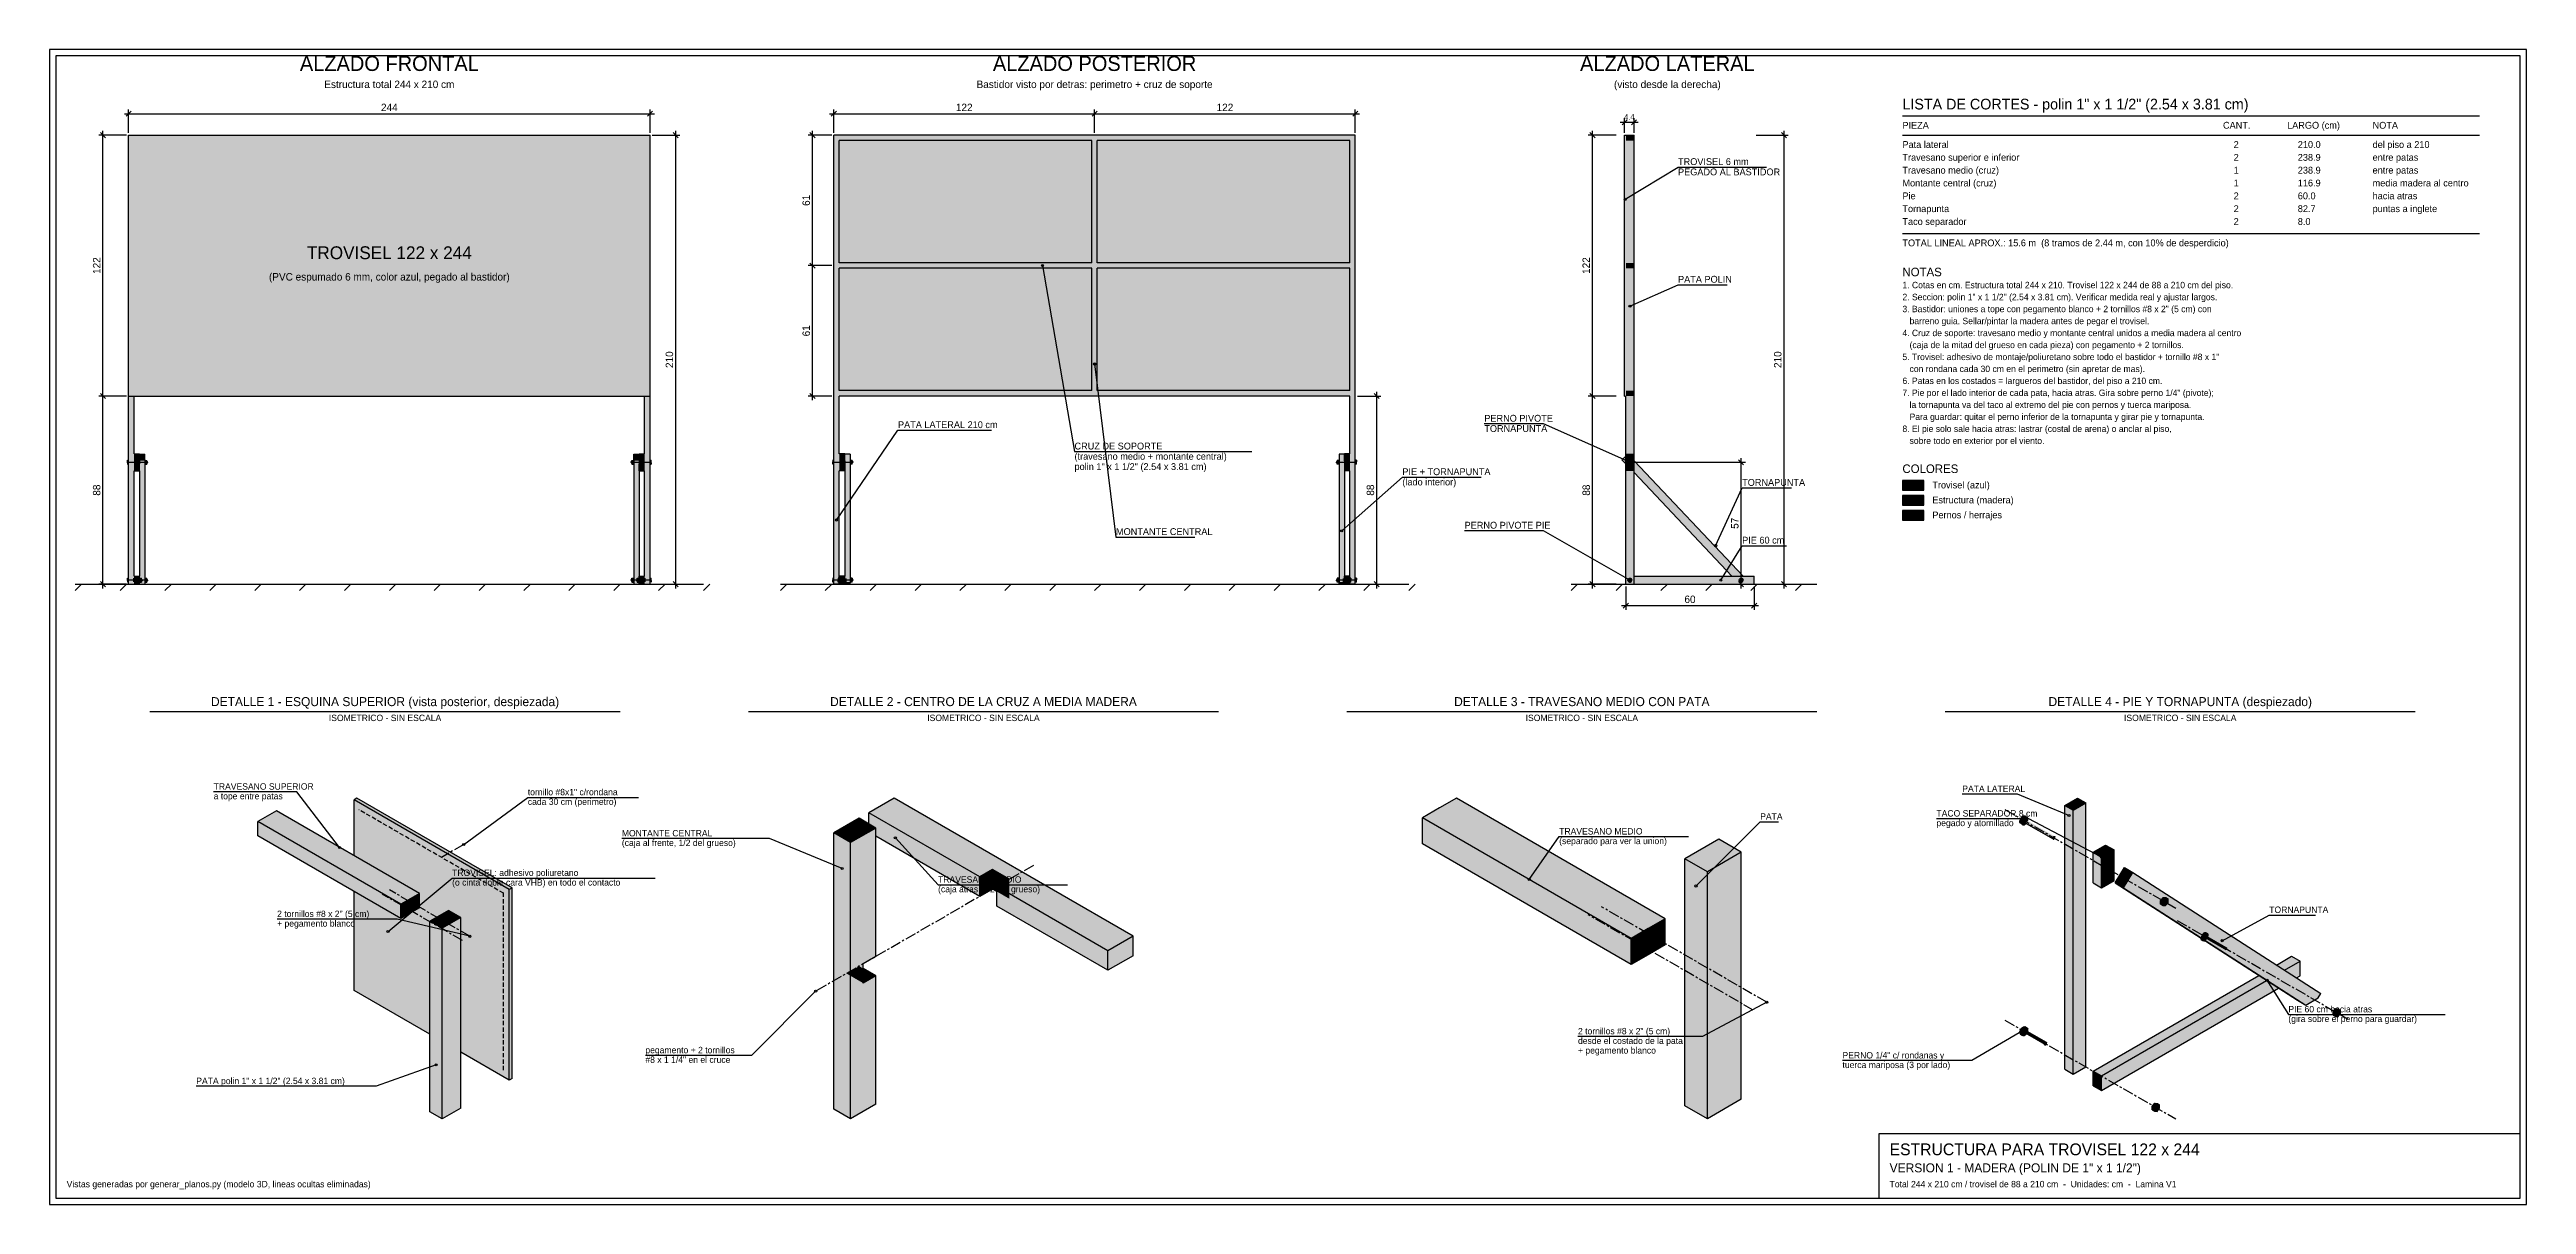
# Model space of a CAD drawing. Extents: x -37 to 1122, y -290 to 250.
import ezdxf
from ezdxf.enums import TextEntityAlignment as Align

# ---------------------------------------------------------------- set-up
doc = ezdxf.new("R2010")
doc.units = 0
doc.header["$LTSCALE"] = 4
doc.linetypes.add('CENTER', pattern=[2, 1.25, -0.25, 0.25, -0.25])
doc.linetypes.add('DASHED', pattern=[0.75, 0.5, -0.25])
for name, color, linetype in [('COTAS', 1, 'CONTINUOUS'), ('EJES', 6, 'CENTER'), ('HERRAJES', 30, 'CONTINUOUS'), ('MADERA', 7, 'CONTINUOUS'), ('MARCO', 7, 'CONTINUOUS'), ('PEGAMENTO', 3, 'DASHED'), ('PISO', 8, 'CONTINUOUS'), ('RELLENO', 7, 'CONTINUOUS'), ('TEXTO', 7, 'CONTINUOUS'), ('TROVISEL', 5, 'CONTINUOUS')]:
    doc.layers.add(name, color=color, linetype=linetype)

msp = doc.modelspace()

# ---------------------------------------------------------------- texts
at = {"layer": 'COTAS'}
for s, height, p in [('244', 3.5, (122, 221.2)), ('122', 3.5, (391, 221.2)), ('122', 3.5, (513, 221.2)), ('4.4', 2.6, (702.205, 217.2)), ('60', 3.5, (730.6, -8.8))]:
    msp.add_text(s, height=height, dxfattribs=at).set_placement(p, align=Align.CENTER)
for s, p in [('61', (318.8, 179.5)), ('122', (-13.2, 149)), ('122', (683.8, 149)), ('61', (318.8, 118.5)), ('210', (254.8, 105)), ('210', (773.4, 105)), ('88', (-13.2, 44)), ('88', (582.8, 44)), ('88', (683.8, 44)), ('57', (753.305, 28.5))]:
    msp.add_text(s, height=3.5, rotation=90, dxfattribs=at).set_placement(p, align=Align.CENTER)
at = {"layer": 'TEXTO'}
for s, height, p in [('ALZADO FRONTAL', 7, (122, 240)), ('ALZADO POSTERIOR', 7, (452, 240)), ('ALZADO LATERAL', 7, (720, 240)), ('Estructura total 244 x 210 cm', 3.5, (122, 232)), ('Bastidor visto por detras: perimetro + cruz de soporte', 3.5, (452, 232)), ('(visto desde la derecha)', 3.5, (720, 232)), ('TROVISEL 122 x 244', 6, (122, 152)), ('(PVC espumado 6 mm, color azul, pegado al bastidor)', 3.5, (122, 142)), ('DETALLE 1 - ESQUINA SUPERIOR (vista posterior, despiezada)', 4.2, (120, -57)), ('DETALLE 2 - CENTRO DE LA CRUZ A MEDIA MADERA', 4.2, (400, -57)), ('DETALLE 3 - TRAVESANO MEDIO CON PATA', 4.2, (680, -57)), ('DETALLE 4 - PIE Y TORNAPUNTA (despiezado)', 4.2, (960, -57)), ('ISOMETRICO - SIN ESCALA', 3, (120, -64)), ('ISOMETRICO - SIN ESCALA', 3, (400, -64)), ('ISOMETRICO - SIN ESCALA', 3, (680, -64)), ('ISOMETRICO - SIN ESCALA', 3, (960, -64))]:
    msp.add_text(s, height=height, dxfattribs=at).set_placement(p, align=Align.CENTER)
for s, height, p in [('LISTA DE CORTES - polin 1" x 1 1/2" (2.54 x 3.81 cm)', 5, (830, 222)), ('PIEZA', 3.2, (830, 213)), ('CANT.', 3.2, (980, 213)), ('LARGO (cm)', 3.2, (1010, 213)), ('NOTA', 3.2, (1050, 213)), ('TROVISEL 6 mm', 3.2, (725, 196)), ('Travesano superior e inferior', 3.2, (830, 198)), ('Pata lateral', 3.2, (830, 204)), ('2', 3.2, (985, 204)), ('2', 3.2, (985, 198)), ('210.0', 3.2, (1015, 204)), ('238.9', 3.2, (1015, 198)), ('del piso a 210', 3.2, (1050, 204)), ('entre patas', 3.2, (1050, 198)), ('PEGADO AL BASTIDOR', 3.2, (725, 191.2)), ('Travesano medio (cruz)', 3.2, (830, 192)), ('Montante central (cruz)', 3.2, (830, 186)), ('1', 3.2, (985, 192)), ('1', 3.2, (985, 186)), ('238.9', 3.2, (1015, 192)), ('116.9', 3.2, (1015, 186)), ('entre patas', 3.2, (1050, 192)), ('media madera al centro', 3.2, (1050, 186)), ('Tornapunta', 3.2, (830, 174)), ('Pie', 3.2, (830, 180)), ('2', 3.2, (985, 180)), ('2', 3.2, (985, 174)), ('82.7', 3.2, (1015, 174)), ('60.0', 3.2, (1015, 180)), ('puntas a inglete', 3.2, (1050, 174)), ('hacia atras', 3.2, (1050, 180)), ('Taco separador', 3.2, (830, 168)), ('2', 3.2, (985, 168)), ('8.0', 3.2, (1015, 168)), ('TOTAL LINEAL APROX.: 15.6 m  (8 tramos de 2.44 m, con 10% de desperdicio)', 3.2, (830, 158)), ('PATA POLIN', 3.2, (725, 141)), ('1. Cotas en cm. Estructura total 244 x 210. Trovisel 122 x 244 de 88 a 210 cm del piso.', 3, (830, 138.4)), ('NOTAS', 4, (830, 144)), ('3. Bastidor: uniones a tope con pegamento blanco + 2 tornillos #8 x 2" (5 cm) con', 3, (830, 127.2)), ('2. Seccion: polin 1" x 1 1/2" (2.54 x 3.81 cm). Verificar medida real y ajustar largos.', 3, (830, 132.8)), ('4. Cruz de soporte: travesano medio y montante central unidos a media madera al centro', 3, (830, 116)), ('   barreno guia. Sellar/pintar la madera antes de pegar el trovisel.', 3, (830, 121.6)), ('5. Trovisel: adhesivo de montaje/poliuretano sobre todo el bastidor + tornillo #8 x 1"', 3, (830, 104.8)), ('   (caja de la mitad del grueso en cada pieza) con pegamento + 2 tornillos.', 3, (830, 110.4)), ('6. Patas en los costados = largueros del bastidor, del piso a 210 cm.', 3, (830, 93.6)), ('   con rondana cada 30 cm en el perimetro (sin apretar de mas).', 3, (830, 99.2)), ('7. Pie por el lado interior de cada pata, hacia atras. Gira sobre perno 1/4" (pivote);', 3, (830, 88)), ('   la tornapunta va del taco al extremo del pie con pernos y tuerca mariposa.', 3, (830, 82.4)), ('PATA LATERAL 210 cm', 3.2, (360, 73)), ('TORNAPUNTA', 3.2, (634.352, 71.2)), ('PERNO PIVOTE', 3.2, (634.352, 76)), ('8. El pie solo sale hacia atras: lastrar (costal de arena) o anclar al piso,', 3, (830, 71.2)), ('   Para guardar: quitar el perno inferior de la tornapunta y girar pie y tornapunta.', 3, (830, 76.8)), ('CRUZ DE SOPORTE', 3.2, (442.6, 63)), ('(travesano medio + montante central)', 3.2, (442.6, 58.2)), ('   sobre todo en exterior por el viento.', 3, (830, 65.6)), ('polin 1" x 1 1/2" (2.54 x 3.81 cm)', 3.2, (442.6, 53.4)), ('(lado interior)', 3.2, (596, 46.2)), ('PIE + TORNAPUNTA', 3.2, (596, 51)), ('TORNAPUNTA', 3.2, (755, 46)), ('COLORES', 4, (830, 52)), ('Trovisel (azul)', 3.2, (844, 44.8)), ('Estructura (madera)', 3.2, (844, 37.8)), ('MONTANTE CENTRAL', 3.2, (462, 23)), ('PERNO PIVOTE PIE', 3.2, (625.136, 26)), ('Pernos / herrajes', 3.2, (844, 30.8)), ('PIE 60 cm', 3.2, (755, 19)), ('TRAVESANO SUPERIOR', 3, (39.785391, -96.074906)), ('a tope entre patas', 3, (39.785391, -100.574906)), ('tornillo #8x1" c/rondana', 3, (186.799078, -98.685167)), ('cada 30 cm (perimetro)', 3, (186.799078, -103.185167)), ('PATA LATERAL', 3, (858.002132, -97.121084)), ('MONTANTE CENTRAL', 3, (230.794038, -117.916766)), ('TRAVESANO MEDIO', 3, (669.394322, -117.035285)), ('PATA', 3, (763.440782, -110.090617)), ('TACO SEPARADOR 8 cm', 3, (845.919131, -108.627786)), ('pegado y atornillado', 3, (845.919131, -113.127786)), ('(caja al frente, 1/2 del grueso)', 3, (230.794038, -122.416766)), ('(separado para ver la union)', 3, (669.394322, -121.535285)), ('TROVISEL: adhesivo poliuretano', 3, (151.373863, -136.407132)), ('(o cinta doble cara VHB) en todo el contacto', 3, (151.373863, -140.907132)), ('TRAVESANO MEDIO', 3, (378.770065, -139.566133)), ('(caja atras, 1/2 del grueso)', 3, (378.770065, -144.066133)), ('TORNAPUNTA', 3, (1001.650879, -153.697088)), ('+ pegamento blanco', 3, (69.493533, -160.11367)), ('2 tornillos #8 x 2" (5 cm)', 3, (69.493533, -155.61367)), ('2 tornillos #8 x 2" (5 cm)', 3, (678.193646, -210.468324)), ('(gira sobre el perno para guardar)', 3, (1010.575797, -204.708778)), ('PIE 60 cm hacia atras', 3, (1010.575797, -200.208778)), ('pegamento + 2 tornillos', 3, (241.806025, -219.319302)), ('desde el costado de la pata', 3, (678.193646, -214.968324)), ('+ pegamento blanco', 3, (678.193646, -219.468324)), ('PERNO 1/4" c/ rondanas y', 3, (801.963399, -221.753662)), ('PATA polin 1" x 1 1/2" (2.54 x 3.81 cm)', 3, (31.660666, -233.7356)), ('#8 x 1 1/4" en el cruce', 3, (241.806025, -223.819302)), ('tuerca mariposa (3 por lado)', 3, (801.963399, -226.253662)), ('ESTRUCTURA PARA TROVISEL 122 x 244', 5.5, (824, -267.003046)), ('VERSION 1 - MADERA (POLIN DE 1" x 1 1/2")', 4.2, (824, -275.003046)), ('Vistas generadas por generar_planos.py (modelo 3D, lineas ocultas eliminadas)', 3, (-29, -282.003046)), ('Total 244 x 210 cm / trovisel de 88 a 210 cm  -  Unidades: cm  -  Lamina V1', 3, (824, -282.003046))]:
    msp.add_text(s, height=height, dxfattribs=at).set_placement(p)

# ---------------------------------------------------------------- linework, layer by layer
at = {"layer": 'COTAS'}
for p, q in [((-1.2, 218.8), (1.2, 221.2)), ((0, 211), (0, 222)), ((242.8, 218.8), (245.2, 221.2)), ((244, 211), (244, 222)), ((328.8, 218.8), (331.2, 221.2)), ((330, 211), (330, 222)), ((450.8, 218.8), (453.2, 221.2)), ((450.8, 218.8), (453.2, 221.2)), ((452, 211), (452, 222)), ((452, 211), (452, 222)), ((572.8, 218.8), (575.2, 221.2)), ((574, 211), (574, 222)), ((-1, 210), (-14, 210)), ((-10.8, 208.8), (-13.2, 211.2)), ((-12, 86), (-12, 212)), ((-2, 220), (246, 220)), ((245, 210), (258, 210)), ((257.2, 208.8), (254.8, 211.2)), ((256, -2), (256, 212)), ((329, 210), (318, 210)), ((321.2, 208.8), (318.8, 211.2)), ((320, 147), (320, 212)), ((328, 220), (454, 220)), ((450, 220), (576, 220)), ((696, 210), (683, 210)), ((686.2, 208.8), (683.8, 211.2)), ((685, 86), (685, 212)), ((698, 216), (706.41, 216)), ((698.8, 214.8), (701.2, 217.2)), ((700, 211), (700, 218)), ((703.21, 214.8), (705.61, 217.2)), ((704.41, 211), (704.41, 218)), ((761.6, 210), (776.6, 210)), ((775.8, 208.8), (773.4, 211.2)), ((774.6, -2), (774.6, 212)), ((320, 86), (320, 151)), ((329, 149), (318, 149)), ((329, 149), (318, 149)), ((321.2, 147.8), (318.8, 150.2)), ((321.2, 147.8), (318.8, 150.2)), ((-1, 88), (-14, 88)), ((-1, 88), (-14, 88)), ((-10.8, 86.8), (-13.2, 89.2)), ((-10.8, 86.8), (-13.2, 89.2)), ((-12, -2), (-12, 90)), ((329, 88), (318, 88)), ((321.2, 86.8), (318.8, 89.2)), ((575, 88), (586, 88)), ((585.2, 86.8), (582.8, 89.2)), ((584, -2), (584, 90)), ((696, 88), (683, 88)), ((696, 88), (683, 88)), ((686.2, 86.8), (683.8, 89.2)), ((686.2, 86.8), (683.8, 89.2)), ((685, -2), (685, 90)), ((755.705, 55.8), (753.305, 58.2)), ((754.505, -2), (754.505, 59)), ((703.505, 57), (756.505, 57)), ((-1, 0), (-14, 0)), ((-10.8, -1.2), (-13.2, 1.2)), ((245, 0), (258, 0)), ((257.2, -1.2), (254.8, 1.2)), ((575, 0), (586, 0)), ((585.2, -1.2), (582.8, 1.2)), ((696, 0), (683, 0)), ((686.2, -1.2), (683.8, 1.2)), ((703.505, 0), (756.505, 0)), ((755.705, -1.2), (753.305, 1.2)), ((761.6, 0), (776.6, 0)), ((775.8, -1.2), (773.4, 1.2)), ((698.6, -10), (762.6, -10)), ((699.4, -11.2), (701.8, -8.8)), ((700.6, -1), (700.6, -12)), ((759.4, -11.2), (761.8, -8.8)), ((760.6, -1), (760.6, -12))]:
    msp.add_line(p, q, dxfattribs=at)
at = {"layer": 'EJES'}
for p, q in [((877.923165, -105.281388), (957.889428, -151.449931)), ((156.799078, -121.685167), (146.330473, -127.729219)), ((423.426805, -131.463765), (321.486025, -190.319302)), ((156.192762, -166.611747), (118.63295, -144.92658)), ((159.653533, -164.61367), (122.093721, -142.928503)), ((760.163256, -199.134723), (682.908512, -154.531676)), ((766.513646, -195.468324), (689.258902, -150.865277)), ((958.625267, -157.241123), (1038.591529, -203.409666)), ((877.923165, -203.834503), (957.889428, -250.003046))]:
    msp.add_line(p, q, dxfattribs=at)
at = {"layer": 'HERRAJES'}
for p, q in [((-0.5, 57.789896), (-0.5, 57.931746)), ((-0.5, 57.931746), (0, 57.931746)), ((-0.5, 57.527792), (-0.5, 57.789896)), ((-0.5, 57.185336), (-0.5, 57.527792)), ((-0.5, 56.814664), (-0.5, 57.185336)), ((-0.5, 56.814664), (-0.5, 56.472208)), ((-0.5, 56.472208), (-0.5, 56.210104)), ((-0.5, 56.210104), (-0.5, 56.068254)), ((-0.5, 56.068254), (0, 56.068254)), ((7.62, 57.311399), (7.82, 57.311399)), ((7.62, 56.688601), (7.82, 56.688601)), ((7.82, 57.45125), (7.82, 57.9025)), ((7.82, 57.9025), (8.52, 57.9025)), ((7.82, 56.54875), (7.82, 57.45125)), ((7.82, 57.45125), (8.52, 57.45125)), ((7.82, 56.54875), (7.82, 56.0975)), ((7.82, 56.54875), (8.52, 56.54875)), ((7.82, 56.0975), (8.52, 56.0975)), ((8.52, 57.45125), (8.52, 57.9025)), ((8.52, 56.54875), (8.52, 57.45125)), ((8.52, 57.311399), (8.82, 57.311399)), ((8.52, 56.688601), (8.82, 56.688601)), ((8.52, 56.54875), (8.52, 56.0975)), ((8.82, 57.263992), (8.82, 57.311399)), ((8.82, 57.176394), (8.82, 57.263992)), ((8.82, 57.061941), (8.82, 57.176394)), ((8.82, 56.938059), (8.82, 57.061941)), ((8.82, 56.938059), (8.82, 56.823606)), ((8.82, 56.823606), (8.82, 56.736008)), ((8.82, 56.736008), (8.82, 56.688601)), ((235.18, 57.263992), (235.18, 57.311399)), ((235.18, 57.311399), (235.48, 57.311399)), ((235.18, 57.176394), (235.18, 57.263992)), ((235.18, 57.061941), (235.18, 57.176394)), ((235.18, 56.938059), (235.18, 57.061941)), ((235.18, 56.938059), (235.18, 56.823606)), ((235.18, 56.823606), (235.18, 56.736008)), ((235.18, 56.736008), (235.18, 56.688601)), ((235.18, 56.688601), (235.48, 56.688601)), ((235.48, 57.45125), (235.48, 57.9025)), ((235.48, 57.9025), (236.18, 57.9025)), ((235.48, 56.54875), (235.48, 57.45125)), ((235.48, 57.45125), (236.18, 57.45125)), ((235.48, 56.54875), (235.48, 56.0975)), ((235.48, 56.54875), (236.18, 56.54875)), ((235.48, 56.0975), (236.18, 56.0975)), ((236.18, 57.45125), (236.18, 57.9025)), ((236.18, 56.54875), (236.18, 57.45125)), ((236.18, 57.311399), (236.38, 57.311399)), ((236.18, 56.688601), (236.38, 56.688601)), ((236.18, 56.54875), (236.18, 56.0975)), ((244, 57.931746), (244.5, 57.931746)), ((244, 56.068254), (244.5, 56.068254)), ((244.5, 57.789896), (244.5, 57.931746)), ((244.5, 57.527792), (244.5, 57.789896)), ((244.5, 57.185336), (244.5, 57.527792)), ((244.5, 56.814664), (244.5, 57.185336)), ((244.5, 56.814664), (244.5, 56.472208)), ((244.5, 56.472208), (244.5, 56.210104)), ((244.5, 56.210104), (244.5, 56.068254)), ((329.5, 57.931746), (329.5, 57.789896)), ((330, 57.931746), (329.5, 57.931746)), ((329.5, 57.789896), (329.5, 57.527792)), ((329.5, 57.527792), (329.5, 57.185336)), ((329.5, 56.814664), (329.5, 57.185336)), ((329.5, 56.472208), (329.5, 56.814664)), ((329.5, 56.210104), (329.5, 56.472208)), ((329.5, 56.068254), (329.5, 56.210104)), ((330, 56.068254), (329.5, 56.068254)), ((337.82, 57.311399), (337.62, 57.311399)), ((337.82, 56.688601), (337.62, 56.688601)), ((337.82, 57.9025), (337.82, 57.45125)), ((338.52, 57.9025), (337.82, 57.9025)), ((337.82, 56.54875), (337.82, 57.45125)), ((338.52, 57.45125), (337.82, 57.45125)), ((337.82, 56.0975), (337.82, 56.54875)), ((338.52, 56.54875), (337.82, 56.54875)), ((338.52, 56.0975), (337.82, 56.0975)), ((338.52, 57.9025), (338.52, 57.45125)), ((338.52, 56.54875), (338.52, 57.45125)), ((338.82, 57.311399), (338.52, 57.311399)), ((338.82, 56.688601), (338.52, 56.688601)), ((338.52, 56.0975), (338.52, 56.54875)), ((338.82, 57.311399), (338.82, 57.263992)), ((338.82, 57.263992), (338.82, 57.176394)), ((338.82, 57.176394), (338.82, 57.061941)), ((338.82, 56.938059), (338.82, 57.061941)), ((338.82, 56.823606), (338.82, 56.938059)), ((338.82, 56.736008), (338.82, 56.823606)), ((338.82, 56.688601), (338.82, 56.736008)), ((565.18, 57.311399), (565.18, 57.263992)), ((565.48, 57.311399), (565.18, 57.311399)), ((565.18, 57.263992), (565.18, 57.176394)), ((565.18, 57.176394), (565.18, 57.061941)), ((565.18, 56.938059), (565.18, 57.061941)), ((565.18, 56.823606), (565.18, 56.938059)), ((565.18, 56.736008), (565.18, 56.823606)), ((565.18, 56.688601), (565.18, 56.736008)), ((565.48, 56.688601), (565.18, 56.688601)), ((565.48, 57.9025), (565.48, 57.45125)), ((566.18, 57.9025), (565.48, 57.9025)), ((565.48, 56.54875), (565.48, 57.45125)), ((566.18, 57.45125), (565.48, 57.45125)), ((565.48, 56.0975), (565.48, 56.54875)), ((566.18, 56.54875), (565.48, 56.54875)), ((566.18, 56.0975), (565.48, 56.0975)), ((566.18, 57.9025), (566.18, 57.45125)), ((566.18, 56.54875), (566.18, 57.45125)), ((566.38, 57.311399), (566.18, 57.311399)), ((566.38, 56.688601), (566.18, 56.688601)), ((566.18, 56.0975), (566.18, 56.54875)), ((574.5, 57.931746), (574, 57.931746)), ((574.5, 56.068254), (574, 56.068254)), ((574.5, 57.931746), (574.5, 57.789896)), ((574.5, 57.789896), (574.5, 57.527792)), ((574.5, 57.527792), (574.5, 57.185336)), ((574.5, 56.814664), (574.5, 57.185336)), ((574.5, 56.472208), (574.5, 56.814664)), ((574.5, 56.210104), (574.5, 56.472208)), ((574.5, 56.068254), (574.5, 56.210104)), ((701.573254, 57.185336), (701.715104, 57.527792)), ((701.573254, 56.814664), (701.573254, 57.185336)), ((701.573254, 56.814664), (701.715104, 56.472208)), ((701.715104, 57.527792), (701.977208, 57.789896)), ((701.715104, 56.472208), (701.977208, 56.210104)), ((701.977208, 57.789896), (702.319664, 57.931746)), ((701.977208, 56.210104), (702.319664, 56.068254)), ((702.319664, 57.931746), (702.690336, 57.931746)), ((702.319664, 56.068254), (702.690336, 56.068254)), ((702.690336, 57.931746), (703.032792, 57.789896)), ((702.690336, 56.068254), (703.032792, 56.210104)), ((703.032792, 57.789896), (703.294896, 57.527792)), ((703.032792, 56.210104), (703.294896, 56.472208)), ((703.294896, 57.527792), (703.436746, 57.185336)), ((703.294896, 56.472208), (703.436746, 56.814664)), ((703.436746, 56.814664), (703.436746, 57.185336)), ((-0.5, 2.694896), (-0.5, 2.836746)), ((-0.5, 2.836746), (0, 2.836746)), ((-0.5, 2.432792), (-0.5, 2.694896)), ((-0.5, 2.090336), (-0.5, 2.432792)), ((-0.5, 1.719664), (-0.5, 2.090336)), ((-0.5, 1.719664), (-0.5, 1.377208)), ((-0.5, 1.377208), (-0.5, 1.115104)), ((-0.5, 1.115104), (-0.5, 0.973254)), ((5.08, 2.216399), (5.28, 2.216399)), ((5.08, 1.593601), (5.28, 1.593601)), ((5.28, 2.35625), (5.28, 2.8075)), ((5.28, 2.8075), (5.98, 2.8075)), ((5.28, 1.45375), (5.28, 2.35625)), ((5.28, 2.35625), (5.98, 2.35625)), ((5.28, 1.45375), (5.28, 1.0025)), ((5.28, 1.45375), (5.98, 1.45375)), ((5.28, 1.0025), (5.98, 1.0025)), ((5.98, 2.35625), (5.98, 2.8075)), ((5.98, 1.45375), (5.98, 2.35625)), ((5.98, 2.216399), (6.28, 2.216399)), ((5.98, 1.593601), (6.28, 1.593601)), ((5.98, 1.45375), (5.98, 1.0025)), ((6.28, 2.168992), (6.28, 2.216399)), ((6.28, 2.081394), (6.28, 2.168992)), ((6.28, 1.966941), (6.28, 2.081394)), ((6.28, 1.843059), (6.28, 1.966941)), ((6.28, 1.843059), (6.28, 1.728606)), ((6.28, 1.728606), (6.28, 1.641008)), ((6.28, 1.641008), (6.28, 1.593601)), ((7.62, 2.216399), (7.82, 2.216399)), ((7.62, 1.593601), (7.82, 1.593601)), ((7.82, 2.35625), (7.82, 2.8075)), ((7.82, 2.8075), (8.52, 2.8075)), ((7.82, 1.45375), (7.82, 2.35625)), ((7.82, 2.35625), (8.52, 2.35625)), ((7.82, 1.45375), (7.82, 1.0025)), ((7.82, 1.45375), (8.52, 1.45375)), ((7.82, 1.0025), (8.52, 1.0025)), ((8.52, 2.35625), (8.52, 2.8075)), ((8.52, 1.45375), (8.52, 2.35625)), ((8.52, 2.216399), (8.82, 2.216399)), ((8.52, 1.593601), (8.82, 1.593601)), ((8.52, 1.45375), (8.52, 1.0025)), ((8.82, 2.168992), (8.82, 2.216399)), ((8.82, 2.081394), (8.82, 2.168992)), ((8.82, 1.966941), (8.82, 2.081394)), ((8.82, 1.843059), (8.82, 1.966941)), ((8.82, 1.843059), (8.82, 1.728606)), ((8.82, 1.728606), (8.82, 1.641008)), ((8.82, 1.641008), (8.82, 1.593601)), ((235.18, 2.168992), (235.18, 2.216399)), ((235.18, 2.216399), (235.48, 2.216399)), ((235.18, 2.081394), (235.18, 2.168992)), ((235.18, 1.966941), (235.18, 2.081394)), ((235.18, 1.843059), (235.18, 1.966941)), ((235.18, 1.843059), (235.18, 1.728606)), ((235.18, 1.728606), (235.18, 1.641008)), ((235.18, 1.641008), (235.18, 1.593601)), ((235.18, 1.593601), (235.48, 1.593601)), ((235.48, 2.35625), (235.48, 2.8075)), ((235.48, 2.8075), (236.18, 2.8075)), ((235.48, 1.45375), (235.48, 2.35625)), ((235.48, 2.35625), (236.18, 2.35625)), ((235.48, 1.45375), (235.48, 1.0025)), ((235.48, 1.45375), (236.18, 1.45375)), ((235.48, 1.0025), (236.18, 1.0025)), ((236.18, 2.35625), (236.18, 2.8075)), ((236.18, 1.45375), (236.18, 2.35625)), ((236.18, 2.216399), (236.38, 2.216399)), ((236.18, 1.593601), (236.38, 1.593601)), ((236.18, 1.45375), (236.18, 1.0025)), ((237.72, 2.168992), (237.72, 2.216399)), ((237.72, 2.216399), (238.02, 2.216399)), ((237.72, 2.081394), (237.72, 2.168992)), ((237.72, 1.966941), (237.72, 2.081394)), ((237.72, 1.843059), (237.72, 1.966941)), ((237.72, 1.843059), (237.72, 1.728606)), ((237.72, 1.728606), (237.72, 1.641008)), ((237.72, 1.641008), (237.72, 1.593601)), ((237.72, 1.593601), (238.02, 1.593601)), ((238.02, 2.35625), (238.02, 2.8075)), ((238.02, 2.8075), (238.72, 2.8075)), ((238.02, 1.45375), (238.02, 2.35625)), ((238.02, 2.35625), (238.72, 2.35625)), ((238.02, 1.45375), (238.02, 1.0025)), ((238.02, 1.45375), (238.72, 1.45375)), ((238.02, 1.0025), (238.72, 1.0025)), ((238.72, 2.35625), (238.72, 2.8075)), ((238.72, 1.45375), (238.72, 2.35625)), ((238.72, 2.216399), (238.92, 2.216399)), ((238.72, 1.593601), (238.92, 1.593601)), ((238.72, 1.45375), (238.72, 1.0025)), ((244, 2.836746), (244.5, 2.836746)), ((244.5, 2.694896), (244.5, 2.836746)), ((244.5, 2.432792), (244.5, 2.694896)), ((244.5, 2.090336), (244.5, 2.432792)), ((244.5, 1.719664), (244.5, 2.090336)), ((244.5, 1.719664), (244.5, 1.377208)), ((244.5, 1.377208), (244.5, 1.115104)), ((244.5, 1.115104), (244.5, 0.973254)), ((329.5, 2.836746), (329.5, 2.694896)), ((330, 2.836746), (329.5, 2.836746)), ((329.5, 2.694896), (329.5, 2.432792)), ((329.5, 2.432792), (329.5, 2.090336)), ((329.5, 1.719664), (329.5, 2.090336)), ((329.5, 1.377208), (329.5, 1.719664)), ((329.5, 1.115104), (329.5, 1.377208)), ((329.5, 0.973254), (329.5, 1.115104)), ((330, 0.973254), (329.5, 0.973254)), ((332.04, 2.836746), (332.04, 2.694896)), ((332.54, 2.836746), (332.04, 2.836746)), ((332.04, 2.694896), (332.04, 2.432792)), ((332.04, 2.432792), (332.04, 2.090336)), ((332.04, 1.719664), (332.04, 2.090336)), ((332.04, 1.377208), (332.04, 1.719664)), ((332.04, 1.115104), (332.04, 1.377208)), ((332.04, 0.973254), (332.04, 1.115104)), ((332.54, 0.973254), (332.04, 0.973254)), ((337.82, 2.216399), (337.62, 2.216399)), ((337.82, 1.593601), (337.62, 1.593601)), ((337.82, 2.8075), (337.82, 2.35625)), ((338.52, 2.8075), (337.82, 2.8075)), ((337.82, 1.45375), (337.82, 2.35625)), ((338.52, 2.35625), (337.82, 2.35625)), ((337.82, 1.0025), (337.82, 1.45375)), ((338.52, 1.45375), (337.82, 1.45375)), ((338.52, 1.0025), (337.82, 1.0025)), ((338.52, 2.8075), (338.52, 2.35625)), ((338.52, 1.45375), (338.52, 2.35625)), ((338.82, 2.216399), (338.52, 2.216399)), ((338.82, 1.593601), (338.52, 1.593601)), ((338.52, 1.0025), (338.52, 1.45375)), ((338.82, 2.216399), (338.82, 2.168992)), ((338.82, 2.168992), (338.82, 2.081394)), ((338.82, 2.081394), (338.82, 1.966941)), ((338.82, 1.843059), (338.82, 1.966941)), ((338.82, 1.728606), (338.82, 1.843059)), ((338.82, 1.641008), (338.82, 1.728606)), ((338.82, 1.593601), (338.82, 1.641008)), ((565.18, 2.216399), (565.18, 2.168992)), ((565.48, 2.216399), (565.18, 2.216399)), ((565.18, 2.168992), (565.18, 2.081394)), ((565.18, 2.081394), (565.18, 1.966941)), ((565.18, 1.843059), (565.18, 1.966941)), ((565.18, 1.728606), (565.18, 1.843059)), ((565.18, 1.641008), (565.18, 1.728606)), ((565.18, 1.593601), (565.18, 1.641008)), ((565.48, 1.593601), (565.18, 1.593601)), ((565.48, 2.8075), (565.48, 2.35625)), ((566.18, 2.8075), (565.48, 2.8075)), ((565.48, 1.45375), (565.48, 2.35625)), ((566.18, 2.35625), (565.48, 2.35625)), ((565.48, 1.0025), (565.48, 1.45375)), ((566.18, 1.45375), (565.48, 1.45375)), ((566.18, 1.0025), (565.48, 1.0025)), ((566.18, 2.8075), (566.18, 2.35625)), ((566.18, 1.45375), (566.18, 2.35625)), ((566.38, 2.216399), (566.18, 2.216399)), ((566.38, 1.593601), (566.18, 1.593601)), ((566.18, 1.0025), (566.18, 1.45375)), ((571.96, 2.836746), (571.46, 2.836746)), ((571.96, 0.973254), (571.46, 0.973254)), ((571.96, 2.836746), (571.96, 2.694896)), ((571.96, 2.694896), (571.96, 2.432792)), ((571.96, 2.432792), (571.96, 2.090336)), ((571.96, 1.719664), (571.96, 2.090336)), ((571.96, 1.377208), (571.96, 1.719664)), ((571.96, 1.115104), (571.96, 1.377208)), ((571.96, 0.973254), (571.96, 1.115104)), ((574.5, 2.836746), (574, 2.836746)), ((574.5, 0.973254), (574, 0.973254)), ((574.5, 2.836746), (574.5, 2.694896)), ((574.5, 2.694896), (574.5, 2.432792)), ((574.5, 2.432792), (574.5, 2.090336)), ((574.5, 1.719664), (574.5, 2.090336)), ((574.5, 1.377208), (574.5, 1.719664)), ((574.5, 1.115104), (574.5, 1.377208)), ((574.5, 0.973254), (574.5, 1.115104)), ((701.573254, 2.090336), (701.715104, 2.432792)), ((701.573254, 1.719664), (701.573254, 2.090336)), ((701.573254, 1.719664), (701.715104, 1.377208)), ((701.715104, 2.432792), (701.977208, 2.694896)), ((701.715104, 1.377208), (701.977208, 1.115104)), ((701.977208, 2.694896), (702.319664, 2.836746)), ((701.977208, 1.115104), (702.319664, 0.973254)), ((702.319664, 2.836746), (702.690336, 2.836746)), ((702.319664, 0.973254), (702.690336, 0.973254)), ((702.690336, 2.836746), (703.032792, 2.694896)), ((702.690336, 0.973254), (703.032792, 1.115104)), ((703.032792, 2.694896), (703.294896, 2.432792)), ((703.032792, 1.115104), (703.294896, 1.377208)), ((703.294896, 2.432792), (703.436746, 2.090336)), ((703.294896, 1.377208), (703.436746, 1.719664)), ((703.436746, 1.719664), (703.436746, 2.090336)), ((753.668254, 2.090336), (753.810104, 2.432792)), ((753.668254, 1.719664), (753.668254, 2.090336)), ((753.668254, 1.719664), (753.810104, 1.377208)), ((753.810104, 2.432792), (754.072208, 2.694896)), ((753.810104, 1.377208), (754.072208, 1.115104)), ((754.072208, 2.694896), (754.414664, 2.836746)), ((754.072208, 1.115104), (754.414664, 0.973254)), ((754.414664, 2.836746), (754.785336, 2.836746)), ((754.414664, 0.973254), (754.785336, 0.973254)), ((754.785336, 2.836746), (755.127792, 2.694896)), ((754.785336, 0.973254), (755.127792, 1.115104)), ((755.127792, 2.694896), (755.389896, 2.432792)), ((755.127792, 1.115104), (755.389896, 1.377208)), ((755.389896, 2.432792), (755.531746, 2.090336)), ((755.389896, 1.377208), (755.531746, 1.719664)), ((755.531746, 1.719664), (755.531746, 2.090336)), ((885, -110.702367), (885.219745, -109.962918)), ((885, -111.36542), (885, -110.702367)), ((885, -111.36542), (885.219745, -111.851131)), ((885.219745, -109.962918), (885.625779, -109.259646)), ((885.625779, -109.259646), (886.156289, -108.699617)), ((885.774567, -111.149564), (885.994311, -110.410114)), ((885.774567, -111.812616), (885.774567, -111.149564)), ((885.774567, -111.812616), (885.994311, -112.298327)), ((885.994311, -110.410114), (886.400345, -109.706842)), ((885.994311, -112.298327), (886.400345, -112.532751)), ((886.156289, -108.699617), (886.730509, -108.368091)), ((886.400345, -109.706842), (886.930855, -109.146813)), ((886.400345, -112.532751), (886.930855, -112.4802)), ((886.730509, -108.368091), (887.261019, -108.31554)), ((886.808917, -111.199335), (900.472363, -119.087929)), ((886.930855, -109.146813), (887.505076, -108.815287)), ((886.930855, -112.4802), (887.505076, -112.148674)), ((887.261019, -108.31554), (888.035586, -108.762736)), ((887.505076, -108.815287), (888.035586, -108.762736)), ((887.505076, -112.148674), (887.840296, -111.7948)), ((888.035586, -108.762736), (888.44162, -108.99716)), ((888.44162, -108.99716), (888.661364, -109.48287)), ((888.522511, -110.613169), (888.661364, -110.145923)), ((888.661364, -110.145923), (888.661364, -109.48287)), ((900.398923, -118.703999), (900.472363, -118.456867)), ((900.398923, -118.925598), (900.398923, -118.703999)), ((900.398923, -118.925598), (900.472363, -119.087929)), ((900.472363, -118.456867), (900.608064, -118.221826)), ((900.472363, -119.087929), (900.608064, -119.166276)), ((900.608064, -118.221826), (900.785367, -118.034659)), ((900.608064, -119.166276), (900.785367, -119.148711)), ((900.785367, -118.034659), (900.977276, -117.92386)), ((900.785367, -119.148711), (900.977276, -119.037912)), ((900.977276, -117.92386), (901.154579, -117.906295)), ((900.977276, -119.037912), (901.154579, -118.850745)), ((901.154579, -117.906295), (901.29028, -117.984642)), ((901.154579, -118.850745), (901.29028, -118.615704)), ((901.29028, -117.984642), (901.36372, -118.146973)), ((901.29028, -118.615704), (901.36372, -118.368572)), ((901.36372, -118.368572), (901.36372, -118.146973)), ((950.791938, -147.943097), (952.002722, -146.436861)), ((950.791938, -149.557475), (950.791938, -147.943097)), ((950.791938, -147.943097), (951.876331, -148.569172)), ((950.791938, -149.557475), (951.876331, -150.18355)), ((951.876331, -148.569172), (953.087115, -147.062936)), ((951.876331, -150.18355), (951.876331, -148.569172)), ((951.876331, -150.18355), (953.087115, -150.291693)), ((952.002722, -146.436861), (953.213506, -146.545004)), ((952.002722, -146.436861), (953.087115, -147.062936)), ((953.087115, -147.062936), (954.297899, -147.171079)), ((953.087115, -150.291693), (954.297899, -148.785457)), ((953.213506, -146.545004), (954.297899, -147.171079)), ((954.297899, -148.785457), (954.297899, -147.171079)), ((969.6369, -165.596912), (969.6369, -165.4711)), ((969.6369, -165.596912), (969.856644, -166.082623)), ((969.856644, -166.082623), (970.631211, -166.529819)), ((970.411466, -166.044108), (970.411466, -165.969802)), ((970.411466, -166.044108), (970.631211, -166.529819)), ((970.631211, -166.529819), (971.037245, -166.764243)), ((971.037245, -166.764243), (971.56428, -166.712036)), ((885, -209.255482), (885.219745, -208.516033)), ((885.219745, -208.516033), (885.625779, -207.812761)), ((885.625779, -207.812761), (886.156289, -207.252732)), ((885.994311, -208.963229), (886.400345, -208.259957)), ((886.156289, -207.252732), (886.730509, -206.921205)), ((886.400345, -208.259957), (886.930855, -207.699928)), ((886.730509, -206.921205), (887.261019, -206.868654)), ((886.930855, -207.699928), (887.505076, -207.368402)), ((887.261019, -206.868654), (888.035586, -207.315851)), ((887.491134, -208.570816), (897.219781, -214.187653)), ((887.505076, -207.368402), (888.035586, -207.315851)), ((888.035586, -207.315851), (888.44162, -207.550275)), ((888.44162, -207.550275), (888.661364, -208.035985)), ((888.661364, -208.699038), (888.661364, -208.035985)), ((1031.494039, -199.902832), (1032.704823, -198.396596)), ((1031.494039, -201.51721), (1031.494039, -199.902832)), ((1031.494039, -199.902832), (1032.578432, -200.528907)), ((1031.494039, -201.51721), (1032.578432, -202.143285)), ((1032.578432, -200.528907), (1033.789216, -199.022671)), ((1032.578432, -202.143285), (1032.578432, -200.528907)), ((1032.578432, -202.143285), (1033.789216, -202.251428)), ((1032.704823, -198.396596), (1033.915607, -198.504739)), ((1032.704823, -198.396596), (1033.789216, -199.022671)), ((1033.789216, -199.022671), (1035, -199.130814)), ((1033.789216, -202.251428), (1035, -200.745192)), ((1033.915607, -198.504739), (1035, -199.130814)), ((1035, -200.745192), (1035, -199.130814)), ((885, -209.918535), (885, -209.255482)), ((885, -209.918535), (885.219745, -210.404245)), ((885.219745, -210.404245), (885.994311, -210.851442)), ((885.774567, -209.702679), (885.994311, -208.963229)), ((885.774567, -210.365731), (885.774567, -209.702679)), ((885.774567, -210.365731), (885.994311, -210.851442)), ((885.994311, -210.851442), (886.400345, -211.085866)), ((886.400345, -211.085866), (886.930855, -211.033315)), ((886.930855, -211.033315), (887.505076, -210.701788)), ((887.505076, -210.701788), (887.840296, -210.347915)), ((888.522511, -209.166284), (888.661364, -208.699038)), ((896.464124, -214.985357), (896.537564, -214.738225)), ((896.464124, -215.206955), (896.464124, -214.985357)), ((896.464124, -215.206955), (896.537564, -215.369287)), ((896.537564, -214.738225), (896.673265, -214.503184)), ((896.537564, -215.369287), (896.673265, -215.447634)), ((896.673265, -214.503184), (896.850568, -214.316017)), ((896.673265, -215.447634), (896.850568, -215.430069)), ((896.850568, -214.316017), (897.042478, -214.205218)), ((896.850568, -215.430069), (897.042478, -215.31927)), ((897.042478, -214.205218), (897.219781, -214.187653)), ((897.042478, -215.31927), (897.219781, -215.132103)), ((897.219781, -214.187653), (897.355482, -214.266)), ((897.219781, -215.132103), (897.355482, -214.897062)), ((897.355482, -214.266), (897.428921, -214.428331)), ((897.355482, -214.897062), (897.428921, -214.64993)), ((897.428921, -214.64993), (897.428921, -214.428331)), ((946.857139, -244.224455), (948.067923, -242.718219)), ((947.941532, -244.850529), (949.152316, -243.344294)), ((948.067923, -242.718219), (949.278707, -242.826362)), ((948.067923, -242.718219), (949.152316, -243.344294)), ((949.152316, -243.344294), (950.3631, -243.452436)), ((949.278707, -242.826362), (950.3631, -243.452436)), ((946.857139, -245.838833), (946.857139, -244.224455)), ((946.857139, -244.224455), (947.941532, -244.850529)), ((946.857139, -245.838833), (947.941532, -246.464908)), ((947.941532, -246.464908), (947.941532, -244.850529)), ((947.941532, -246.464908), (949.152316, -246.573051)), ((949.152316, -246.573051), (950.3631, -245.066815)), ((950.3631, -245.066815), (950.3631, -243.452436))]:
    msp.add_line(p, q, dxfattribs=at)
at = {"layer": 'MADERA'}
for p, q in [((332.54, 210), (330, 210)), ((330, 0), (330, 210)), ((571.46, 210), (332.54, 210)), ((574, 210), (571.46, 210)), ((574, 0), (574, 210)), ((700.6, 210), (704.41, 210)), ((704.41, 0), (704.41, 210)), ((332.54, 150.27), (332.54, 207.46)), ((450.73, 207.46), (332.54, 207.46)), ((450.73, 150.27), (450.73, 207.46)), ((571.46, 207.46), (453.27, 207.46)), ((453.27, 150.27), (453.27, 207.46)), ((571.46, 150.27), (571.46, 207.46)), ((450.73, 150.27), (332.54, 150.27)), ((332.54, 90.54), (332.54, 147.73)), ((450.73, 147.73), (332.54, 147.73)), ((450.73, 90.54), (450.73, 147.73)), ((571.46, 150.27), (453.27, 150.27)), ((571.46, 147.73), (453.27, 147.73)), ((453.27, 90.54), (453.27, 147.73)), ((571.46, 90.54), (571.46, 147.73)), ((0, 0), (0, 88)), ((2.54, 61), (2.54, 88)), ((241.46, 61), (241.46, 88)), ((244, 0), (244, 88)), ((450.73, 90.54), (332.54, 90.54)), ((332.54, 61), (332.54, 88)), ((571.46, 88), (332.54, 88)), ((571.46, 90.54), (453.27, 90.54)), ((571.46, 61), (571.46, 88)), ((700.6, 0), (700.6, 88)), ((2.54, 61), (5.08, 61)), ((5.08, 59.917794), (5.08, 61)), ((5.08, 60.80038), (7.62, 60.80038)), ((5.08, 58.182729), (5.08, 59.917984)), ((5.08, 58.182729), (5.08, 56.241863)), ((5.08, 58.182729), (7.62, 58.182729)), ((7.62, 58.182729), (7.62, 60.80038)), ((7.62, 58.182729), (7.62, 0)), ((236.38, 58.182729), (236.38, 60.80038)), ((236.38, 60.80038), (238.92, 60.80038)), ((236.38, 58.182729), (236.38, 0)), ((236.38, 58.182729), (238.92, 58.182729)), ((238.92, 61), (241.46, 61)), ((238.92, 59.917794), (238.92, 61)), ((238.92, 58.182729), (238.92, 59.917984)), ((238.92, 58.182729), (238.92, 56.241863)), ((335.08, 61), (332.54, 61)), ((335.08, 57.757925), (335.08, 61)), ((337.62, 60.80038), (335.08, 60.80038)), ((337.62, 60.80038), (337.62, 0.722271)), ((566.38, 60.80038), (566.38, 0.722271)), ((568.92, 60.80038), (566.38, 60.80038)), ((571.46, 61), (568.92, 61)), ((568.92, 57.757925), (568.92, 61)), ((698.764917, 58.182729), (700.6, 59.917889)), ((698.764917, 58.182729), (700.6, 56.241969)), ((2.54, 3.81), (2.54, 53)), ((2.54, 53), (5.08, 53)), ((5.08, 53), (5.08, 56.242075)), ((5.08, 53), (5.08, 3.81)), ((238.92, 53), (238.92, 56.242075)), ((238.92, 53), (241.46, 53)), ((238.92, 53), (238.92, 3.81)), ((241.46, 3.81), (241.46, 53)), ((332.54, 3.81), (332.54, 53)), ((335.08, 53), (332.54, 53)), ((335.08, 57.758137), (335.08, 3.81)), ((568.92, 57.758137), (568.92, 3.81)), ((571.46, 53), (568.92, 53)), ((571.46, 3.81), (571.46, 53)), ((704.41, 57.758031), (755.420485, 3.81)), ((704.41, 52.212562), (750.176975, 3.81)), ((0, 0), (2.54, 0)), ((2.54, 3.81), (5.08, 3.81)), ((2.54, 0), (5.08, 0)), ((5.08, 0), (5.08, 3.81)), ((5.08, 0), (7.62, 0)), ((236.38, 0), (238.92, 0)), ((238.92, 3.81), (241.46, 3.81)), ((238.92, 0), (238.92, 3.81)), ((238.92, 0), (241.46, 0)), ((241.46, 0), (244, 0)), ((332.54, 0), (330, 0)), ((335.08, 3.81), (332.54, 3.81)), ((332.54, 0), (332.54, 3.81)), ((335.08, 0), (332.54, 0)), ((335.08, 0), (335.08, 3.81)), ((337.62, 0.722271), (335.08, 0.722271)), ((337.62, 0), (335.08, 0)), ((337.62, 0), (337.62, 0.722271)), ((566.38, 0), (566.38, 0.722271)), ((568.92, 0.722271), (566.38, 0.722271)), ((568.92, 0), (566.38, 0)), ((571.46, 3.81), (568.92, 3.81)), ((568.92, 0), (568.92, 3.81)), ((571.46, 0), (568.92, 0)), ((571.46, 0), (571.46, 3.81)), ((574, 0), (571.46, 0)), ((700.6, 0), (704.41, 0)), ((704.41, 3.81), (760.6, 3.81)), ((704.41, 0), (760.6, 0)), ((760.6, 0), (760.6, 3.81)), ((358.179735, -100), (346.342052, -106.834489)), ((470.031856, -164.577852), (358.179735, -100)), ((621.267227, -100), (613.329239, -104.582999)), ((719.02323, -156.439455), (621.267227, -100)), ((905.954733, -103.407636), (911.856931, -100)), ((905.954733, -103.407636), (909.889532, -105.679393)), ((905.954733, -226.833807), (905.954733, -103.407636)), ((909.889532, -105.679393), (915.79173, -102.271757)), ((911.856931, -100), (915.79173, -102.271757)), ((915.79173, -225.697929), (915.79173, -102.271757)), ((69.144378, -106.030941), (60.492451, -111.026134)), ((127.391607, -149.65038), (60.492451, -111.026134)), ((60.492451, -117.686391), (60.492451, -111.026134)), ((136.043535, -144.655187), (69.144378, -106.030941)), ((341.805827, -109.45348), (329.968144, -116.287969)), ((349.697616, -114.009806), (337.859933, -120.844296)), ((349.697616, -114.009806), (341.805827, -109.45348)), ((398.322218, -136.845252), (346.342052, -106.834489)), ((346.342052, -112.072471), (346.342052, -106.834489)), ((349.697616, -174.031332), (349.697616, -114.009806)), ((613.329239, -104.582999), (605.391252, -109.165998)), ((703.147255, -165.605453), (605.391252, -109.165998)), ((605.391252, -121.38733), (605.391252, -109.165998)), ((909.889532, -229.105564), (909.889532, -105.679393)), ((127.391607, -156.310637), (60.492451, -117.686391)), ((337.859933, -120.844296), (329.968144, -116.287969)), ((329.968144, -245.443674), (329.968144, -116.287969)), ((337.859933, -250), (337.859933, -120.844296)), ((398.322218, -145.957905), (349.697616, -117.884477)), ((703.147255, -177.826784), (605.391252, -121.38733)), ((744.024765, -119.246191), (728.14879, -128.412189)), ((754.608748, -125.356856), (738.732773, -134.522855)), ((754.608748, -125.356856), (744.024765, -119.246191)), ((754.608748, -240.834002), (754.608748, -125.356856)), ((919.184332, -125.356029), (925.08653, -121.948393)), ((919.184332, -125.356029), (923.119131, -127.627786)), ((919.184332, -139.66631), (919.184332, -125.356029)), ((923.119131, -127.627786), (929.021329, -124.22015)), ((925.08653, -121.948393), (929.021329, -124.22015)), ((929.021329, -138.530431), (929.021329, -124.22015)), ((404.24106, -133.428008), (398.322218, -136.845252)), ((398.322218, -145.957905), (398.322218, -136.845252)), ((412.132848, -137.984334), (404.24106, -133.428008)), ((404.24106, -142.54066), (404.24106, -133.428008)), ((412.132848, -137.984334), (406.214007, -141.401579)), ((738.732773, -134.522855), (728.14879, -128.412189)), ((728.14879, -243.889334), (728.14879, -128.412189)), ((738.732773, -250), (738.732773, -134.522855)), ((923.119131, -141.938067), (923.119131, -127.627786)), ((923.119131, -141.938067), (929.021329, -138.530431)), ((929.571142, -139.674918), (933.859754, -132.516472)), ((933.505941, -141.946675), (937.794552, -134.788229)), ((933.859754, -132.516472), (937.794552, -134.788229)), ((937.794552, -134.788229), (1025.795817, -191.447501)), ((136.043535, -144.655187), (127.391607, -149.65038)), ((127.391607, -156.310637), (127.391607, -149.65038)), ((136.043535, -151.315444), (136.043535, -144.655187)), ((404.24106, -142.54066), (398.322218, -145.957905)), ((406.214007, -143.679742), (404.24106, -142.54066)), ((458.194173, -171.412342), (406.214007, -141.401579)), ((406.214007, -150.514231), (406.214007, -141.401579)), ((458.194173, -180.524994), (406.214007, -150.514231)), ((919.184332, -139.66631), (923.119131, -141.938067)), ((929.571142, -139.674918), (1014.79609, -194.54667)), ((929.571142, -139.674918), (933.505941, -141.946675)), ((933.505941, -141.946675), (1018.730889, -196.818427)), ((136.043535, -151.315444), (127.391607, -156.310637)), ((149.668618, -152.521633), (141.01669, -157.516825)), ((146.784642, -160.846954), (141.01669, -157.516825)), ((141.01669, -246.669872), (141.01669, -157.516825)), ((155.43657, -155.851761), (146.784642, -160.846954)), ((146.784642, -250), (146.784642, -160.846954)), ((155.43657, -155.851761), (149.668618, -152.521633)), ((155.43657, -245.004807), (155.43657, -155.851761)), ((711.085242, -161.022454), (703.147255, -165.605453)), ((719.02323, -156.439455), (711.085242, -161.022454)), ((719.02323, -168.660786), (719.02323, -156.439455)), ((470.031856, -164.577852), (458.194173, -171.412342)), ((458.194173, -180.524994), (458.194173, -171.412342)), ((470.031856, -173.690505), (458.194173, -180.524994)), ((470.031856, -173.690505), (470.031856, -164.577852)), ((703.147255, -177.826784), (703.147255, -165.605453)), ((711.085242, -173.243785), (703.147255, -177.826784)), ((719.02323, -168.660786), (711.085242, -173.243785)), ((349.697616, -174.031332), (343.778774, -177.448577)), ((343.778774, -186.561229), (343.778774, -177.448577)), ((349.697616, -183.143985), (343.778774, -179.72674)), ((349.697616, -183.143985), (343.778774, -186.561229)), ((349.697616, -243.165511), (349.697616, -183.143985)), ((919.184332, -227.656648), (996.706047, -182.899465)), ((923.119131, -229.928405), (1000.42659, -185.294923)), ((1005.043198, -178.086009), (1012.132332, -173.993096)), ((1008.763741, -180.481466), (1016.067131, -176.264853)), ((1012.132332, -173.993096), (1016.067131, -176.264853)), ((1014.344556, -184.074653), (1016.067131, -183.080124)), ((1016.067131, -183.080124), (1016.067131, -176.264853)), ((923.119131, -236.743677), (1006.007405, -188.888109)), ((1014.79609, -194.54667), (1018.730889, -196.818427)), ((1018.730889, -196.818427), (1024.612488, -193.422684)), ((1024.612488, -193.422684), (1025.795817, -191.447501)), ((905.954733, -226.833807), (909.889532, -229.105564)), ((909.889532, -229.105564), (915.79173, -225.697929)), ((919.184332, -227.656648), (923.119131, -229.928405)), ((919.184332, -234.47192), (919.184332, -227.656648)), ((923.119131, -236.743677), (923.119131, -229.928405)), ((349.697616, -243.165511), (337.859933, -250)), ((754.608748, -240.834002), (738.732773, -250)), ((919.184332, -234.47192), (923.119131, -236.743677)), ((146.784642, -250), (141.01669, -246.669872)), ((155.43657, -245.004807), (146.784642, -250)), ((337.859933, -250), (329.968144, -245.443674)), ((738.732773, -250), (728.14879, -243.889334))]:
    msp.add_line(p, q, dxfattribs=at)
at = {"layer": 'MARCO'}
for p, q in [((1122, 250), (-37, 250)), ((-37, 250), (-37, -290.003046)), ((1119, 247), (-34, 247)), ((-34, 247), (-34, -287.003046)), ((1119, -287.003046), (1119, 247)), ((1122, -290.003046), (1122, 250)), ((1119, -257.003046), (819, -257.003046)), ((819, -257.003046), (819, -287.003046)), ((1119, -287.003046), (1119, -257.003046)), ((-34, -287.003046), (1119, -287.003046)), ((819, -287.003046), (1119, -287.003046)), ((-37, -290.003046), (1122, -290.003046))]:
    msp.add_line(p, q, dxfattribs=at)
at = {"layer": 'PEGAMENTO'}
for p, q in [((175.420024, -144.497859), (107.74878, -105.427847)), ((175.261065, -144.222533), (175.261065, -227.606853))]:
    msp.add_line(p, q, dxfattribs=at)
at = {"layer": 'PISO'}
for p, q in [((-25, 0), (269, 0)), ((-22, 0), (-25, -3)), ((-1, 0), (-4, -3)), ((20, 0), (17, -3)), ((41, 0), (38, -3)), ((62, 0), (59, -3)), ((83, 0), (80, -3)), ((104, 0), (101, -3)), ((125, 0), (122, -3)), ((146, 0), (143, -3)), ((167, 0), (164, -3)), ((188, 0), (185, -3)), ((209, 0), (206, -3)), ((230, 0), (227, -3)), ((251, 0), (248, -3)), ((272, 0), (269, -3)), ((305, 0), (599, 0)), ((308, 0), (305, -3)), ((329, 0), (326, -3)), ((350, 0), (347, -3)), ((371, 0), (368, -3)), ((392, 0), (389, -3)), ((413, 0), (410, -3)), ((434, 0), (431, -3)), ((455, 0), (452, -3)), ((476, 0), (473, -3)), ((497, 0), (494, -3)), ((518, 0), (515, -3)), ((539, 0), (536, -3)), ((560, 0), (557, -3)), ((581, 0), (578, -3)), ((602, 0), (599, -3)), ((675, 0), (790, 0)), ((678, 0), (675, -3)), ((699, 0), (696, -3)), ((720, 0), (717, -3)), ((741, 0), (738, -3)), ((762, 0), (759, -3)), ((783, 0), (780, -3))]:
    msp.add_line(p, q, dxfattribs=at)
at = {"layer": 'RELLENO', "color": 41}
for points in [[(0, 210), (0, 0), (2.54, 0)], [(2.54, 0), (2.54, 210), (0, 210)], [(2.54, 210), (2.54, 207.46), (241.46, 207.46)], [(241.46, 207.46), (241.46, 210), (2.54, 210)], [(241.46, 210), (241.46, 0), (244, 0)], [(244, 0), (244, 210), (241.46, 210)], [(330, 210), (330, 0), (332.54, 0)], [(332.54, 0), (332.54, 210), (330, 210)], [(332.54, 210), (332.54, 207.46), (571.46, 207.46)], [(571.46, 207.46), (571.46, 210), (332.54, 210)], [(571.46, 210), (571.46, 0), (574, 0)], [(574, 0), (574, 210), (571.46, 210)], [(120.73, 207.46), (120.73, 90.54), (123.27, 90.54)], [(123.27, 90.54), (123.27, 207.46), (120.73, 207.46)], [(120.73, 207.46), (120.73, 150.27), (123.27, 150.27)], [(123.27, 150.27), (123.27, 207.46), (120.73, 207.46)], [(450.73, 207.46), (450.73, 150.27), (453.27, 150.27)], [(453.27, 150.27), (453.27, 207.46), (450.73, 207.46)], [(450.73, 207.46), (450.73, 90.54), (453.27, 90.54)], [(453.27, 90.54), (453.27, 207.46), (450.73, 207.46)], [(2.54, 150.27), (2.54, 147.73), (120.73, 147.73)], [(120.73, 147.73), (120.73, 150.27), (2.54, 150.27)], [(2.54, 150.27), (2.54, 147.73), (241.46, 147.73)], [(241.46, 147.73), (241.46, 150.27), (2.54, 150.27)], [(120.73, 147.73), (120.73, 90.54), (123.27, 90.54)], [(123.27, 90.54), (123.27, 147.73), (120.73, 147.73)], [(123.27, 150.27), (123.27, 147.73), (241.46, 147.73)], [(241.46, 147.73), (241.46, 150.27), (123.27, 150.27)], [(332.54, 150.27), (332.54, 147.73), (571.46, 147.73)], [(571.46, 147.73), (571.46, 150.27), (332.54, 150.27)], [(332.54, 150.27), (332.54, 147.73), (450.73, 147.73)], [(450.73, 147.73), (450.73, 150.27), (332.54, 150.27)], [(450.73, 147.73), (450.73, 90.54), (453.27, 90.54)], [(453.27, 90.54), (453.27, 147.73), (450.73, 147.73)], [(453.27, 150.27), (453.27, 147.73), (571.46, 147.73)], [(571.46, 147.73), (571.46, 150.27), (453.27, 150.27)], [(2.54, 90.54), (2.54, 88), (241.46, 88)], [(241.46, 88), (241.46, 90.54), (2.54, 90.54)], [(332.54, 90.54), (332.54, 88), (571.46, 88)], [(571.46, 88), (571.46, 90.54), (332.54, 90.54)], [(2.54, 61), (2.54, 53), (5.08, 53)], [(5.08, 53), (5.08, 61), (2.54, 61)], [(7.62, 58.182729), (5.08, 58.182729), (5.08, 0)], [(5.08, 0), (7.62, 0), (7.62, 58.182729)], [(238.92, 58.182729), (236.38, 58.182729), (236.38, 0)], [(236.38, 0), (238.92, 0), (238.92, 58.182729)], [(238.92, 61), (238.92, 53), (241.46, 53)], [(241.46, 53), (241.46, 61), (238.92, 61)], [(332.54, 61), (332.54, 53), (335.08, 53)], [(335.08, 53), (335.08, 61), (332.54, 61)], [(335.08, 0.722271), (337.62, 0.722271), (337.62, 60.80038)], [(337.62, 60.80038), (335.08, 60.80038), (335.08, 0.722271)], [(566.38, 0.722271), (568.92, 0.722271), (568.92, 60.80038)], [(568.92, 60.80038), (566.38, 60.80038), (566.38, 0.722271)], [(568.92, 61), (568.92, 53), (571.46, 53)], [(571.46, 53), (571.46, 61), (568.92, 61)], [(830, 41.5), (830, 37), (840, 37)], [(840, 37), (840, 41.5), (830, 41.5)], [(2.54, 3.81), (2.54, 0), (5.08, 0)], [(5.08, 0), (5.08, 3.81), (2.54, 3.81)], [(238.92, 3.81), (238.92, 0), (241.46, 0)], [(241.46, 0), (241.46, 3.81), (238.92, 3.81)], [(332.54, 3.81), (332.54, 0), (335.08, 0)], [(335.08, 0), (335.08, 3.81), (332.54, 3.81)], [(568.92, 3.81), (568.92, 0), (571.46, 0)], [(571.46, 0), (571.46, 3.81), (568.92, 3.81)], [(905.954733, -103.407636), (905.954733, -226.833807), (909.889532, -229.105564)], [(909.889532, -229.105564), (909.889532, -105.679393), (905.954733, -103.407636)], [(60.492451, -111.026134), (60.492451, -117.686391), (127.391607, -156.310637)], [(127.391607, -156.310637), (127.391607, -149.65038), (60.492451, -111.026134)], [(398.322218, -145.957905), (398.322218, -136.845252), (346.342052, -106.834489)], [(346.342052, -106.834489), (346.342052, -115.947142), (398.322218, -145.957905)], [(605.391252, -109.165998), (605.391252, -121.38733), (703.147255, -177.826784)], [(703.147255, -177.826784), (703.147255, -165.605453), (605.391252, -109.165998)], [(613.329239, -104.582999), (613.329239, -116.80433), (711.085242, -173.243785)], [(711.085242, -173.243785), (711.085242, -161.022454), (613.329239, -104.582999)], [(337.859933, -120.844296), (329.968144, -116.287969), (329.968144, -245.443674)], [(329.968144, -245.443674), (337.859933, -250), (337.859933, -120.844296)], [(919.184332, -125.356029), (919.184332, -139.66631), (923.119131, -141.938067)], [(923.119131, -141.938067), (923.119131, -127.627786), (919.184332, -125.356029)], [(412.132848, -147.096986), (412.132848, -137.984334), (404.24106, -133.428008)], [(404.24106, -133.428008), (404.24106, -142.54066), (412.132848, -147.096986)], [(728.14879, -128.412189), (728.14879, -243.889334), (738.732773, -250)], [(738.732773, -250), (738.732773, -134.522855), (728.14879, -128.412189)], [(458.194173, -180.524994), (458.194173, -171.412342), (406.214007, -141.401579)], [(406.214007, -141.401579), (406.214007, -150.514231), (458.194173, -180.524994)], [(933.505941, -141.946675), (929.571143, -139.674918), (1014.79609, -194.54667)], [(1014.79609, -194.54667), (1018.730889, -196.818427), (933.505941, -141.946675)], [(141.01669, -157.516825), (141.01669, -246.669872), (146.784642, -250)], [(146.784642, -250), (146.784642, -160.846954), (141.01669, -157.516825)], [(919.184332, -227.656648), (919.184332, -234.47192), (923.119131, -236.743677)], [(923.119131, -236.743677), (923.119131, -229.928405), (919.184332, -227.656648)]]:
    msp.add_solid(points, dxfattribs=at)
at = {"layer": 'RELLENO', "color": 150}
for points in [[(0, 210), (0, 88), (244, 88)], [(244, 88), (244, 210), (0, 210)], [(330, 210), (330, 88), (574, 88)], [(574, 88), (574, 210), (330, 210)], [(830, 48.5), (830, 44), (840, 44)], [(840, 44), (840, 48.5), (830, 48.5)], [(105.477933, -100.786645), (105.477933, -189.939691), (178.145041, -231.894065)], [(178.145041, -231.894065), (178.145041, -142.741019), (105.477933, -100.786645)]]:
    msp.add_solid(points, dxfattribs=at)
at = {"layer": 'RELLENO', "color": 140}
for points in [[(700, 210), (700, 88), (700.6, 88)], [(700.6, 88), (700.6, 210), (700, 210)], [(179.507549, -231.107421), (179.507549, -141.954375), (178.145041, -142.741019)], [(178.145041, -142.741019), (178.145041, -231.894065), (179.507549, -231.107421)]]:
    msp.add_solid(points, dxfattribs=at)
at = {"layer": 'RELLENO', "color": 43}
for points in [[(700.6, 210), (700.6, 0), (704.41, 0)], [(704.41, 0), (704.41, 210), (700.6, 210)], [(700.6, 210), (700.6, 207.46), (704.41, 207.46)], [(704.41, 207.46), (704.41, 210), (700.6, 210)], [(700.6, 210), (700.6, 0), (704.41, 0)], [(704.41, 0), (704.41, 210), (700.6, 210)], [(700.6, 207.46), (700.6, 150.27), (702.505, 150.27)], [(702.505, 150.27), (702.505, 207.46), (700.6, 207.46)], [(702.505, 207.46), (702.505, 90.54), (704.41, 90.54)], [(704.41, 90.54), (704.41, 207.46), (702.505, 207.46)], [(700.6, 150.27), (700.6, 147.73), (702.505, 147.73)], [(702.505, 147.73), (702.505, 150.27), (700.6, 150.27)], [(700.6, 147.73), (700.6, 90.54), (702.505, 90.54)], [(702.505, 90.54), (702.505, 147.73), (700.6, 147.73)], [(702.505, 150.27), (702.505, 147.73), (704.41, 147.73)], [(704.41, 147.73), (704.41, 150.27), (702.505, 150.27)], [(702.505, 150.27), (702.505, 147.73), (704.41, 147.73)], [(704.41, 147.73), (704.41, 150.27), (702.505, 150.27)], [(700.6, 90.54), (700.6, 88), (704.41, 88)], [(704.41, 88), (704.41, 90.54), (700.6, 90.54)], [(701.533311, 60.80038), (698.764917, 58.182729), (753.779515, 0)], [(701.533311, 60.80038), (698.764917, 58.182729), (753.779515, 0)], [(700.6, 61), (700.6, 53), (704.41, 53)], [(704.41, 53), (704.41, 61), (700.6, 61)], [(700.6, 61), (700.6, 53), (704.41, 53)], [(704.41, 53), (704.41, 61), (700.6, 61)], [(701.533311, 60.80038), (753.779515, 0), (757.576218, 0)], [(757.576218, 0), (758.340083, 0.722271), (701.533311, 60.80038)], [(701.533311, 60.80038), (753.779515, 0), (757.576218, 0)], [(757.576218, 0), (758.340083, 0.722271), (701.533311, 60.80038)], [(700.6, 3.81), (700.6, 0), (760.6, 0)], [(760.6, 0), (760.6, 3.81), (700.6, 3.81)], [(700.6, 3.81), (700.6, 0), (760.6, 0)], [(760.6, 0), (760.6, 3.81), (700.6, 3.81)], [(915.79173, -225.697929), (915.79173, -102.271757), (909.889532, -105.679393)], [(343.778774, -177.448577), (349.697616, -114.009806), (337.859933, -120.844296)], [(343.778774, -177.448577), (349.697616, -174.031332), (349.697616, -114.009806)], [(909.889532, -105.679393), (909.889532, -229.105564), (915.79173, -225.697929)], [(343.778774, -177.448577), (337.859933, -120.844296), (337.859933, -250)], [(754.608748, -240.834002), (754.608748, -125.356856), (738.732773, -134.522855)], [(929.021329, -138.530431), (929.021329, -124.22015), (923.119131, -127.627786)], [(398.322218, -145.957905), (404.24106, -142.54066), (404.24106, -133.428008)], [(404.24106, -133.428008), (398.322218, -136.845252), (398.322218, -145.957905)], [(738.732773, -134.522855), (738.732773, -250), (754.608748, -240.834002)], [(923.119131, -127.627786), (923.119131, -141.938067), (929.021329, -138.530431)], [(937.794553, -134.788229), (933.505941, -141.946675), (1018.730889, -196.818427)], [(937.794553, -134.788229), (1018.730889, -196.818427), (1024.612488, -193.422684)], [(1024.612488, -193.422684), (1025.795816, -191.447502), (937.794553, -134.788229)], [(136.043535, -151.315444), (136.043535, -144.655187), (127.391607, -149.65038)], [(127.391607, -149.65038), (127.391607, -156.310637), (136.043535, -151.315444)], [(155.43657, -245.004807), (155.43657, -155.851761), (146.784642, -160.846954)], [(146.784642, -160.846954), (146.784642, -250), (155.43657, -245.004807)], [(711.085242, -173.243785), (711.085242, -161.022454), (703.147255, -165.605453)], [(719.02323, -168.660786), (719.02323, -156.439455), (711.085242, -161.022454)], [(711.085242, -161.022454), (711.085242, -173.243785), (719.02323, -168.660786)], [(458.194173, -180.524994), (470.031856, -173.690505), (470.031856, -164.577852)], [(470.031856, -164.577852), (458.194173, -171.412342), (458.194173, -180.524994)], [(703.147255, -165.605453), (703.147255, -177.826784), (711.085242, -173.243785)], [(337.859933, -250), (343.778774, -186.561229), (343.778774, -177.448577)], [(337.859933, -250), (349.697616, -243.165511), (349.697616, -183.143985)], [(337.859933, -250), (349.697616, -183.143985), (343.778774, -186.561229)], [(1016.067131, -183.080124), (1016.067131, -176.264853), (923.119131, -229.928405)], [(923.119131, -229.928405), (923.119131, -236.743677), (1016.067131, -183.080124)]]:
    msp.add_solid(points, dxfattribs=at)
at = {"layer": 'RELLENO', "color": 51}
for points in [[(7.62, 60.80038), (5.08, 60.80038), (5.08, 58.182729)], [(5.08, 58.182729), (7.62, 58.182729), (7.62, 60.80038)], [(238.92, 60.80038), (236.38, 60.80038), (236.38, 58.182729)], [(236.38, 58.182729), (238.92, 58.182729), (238.92, 60.80038)], [(335.08, 0), (337.62, 0), (337.62, 0.722271)], [(337.62, 0.722271), (335.08, 0.722271), (335.08, 0)], [(566.38, 0), (568.92, 0), (568.92, 0.722271)], [(568.92, 0.722271), (566.38, 0.722271), (566.38, 0)], [(358.179735, -100), (346.342052, -106.834489), (398.322218, -136.845252)], [(358.179735, -100), (398.322218, -136.845252), (404.24106, -133.428008)], [(470.031856, -164.577852), (358.179735, -100), (404.24106, -133.428008)], [(621.267227, -100), (613.329239, -104.582999), (711.085242, -161.022454)], [(711.085242, -161.022454), (719.02323, -156.439455), (621.267227, -100)], [(911.856931, -100), (905.954733, -103.407636), (909.889532, -105.679393)], [(909.889532, -105.679393), (915.79173, -102.271757), (911.856931, -100)], [(69.144378, -106.030941), (60.492451, -111.026134), (127.391607, -149.65038)], [(127.391607, -149.65038), (136.043535, -144.655187), (69.144378, -106.030941)], [(341.805827, -109.45348), (329.968144, -116.287969), (337.859933, -120.844296)], [(337.859933, -120.844296), (349.697616, -114.009806), (341.805827, -109.45348)], [(613.329239, -104.582999), (605.391252, -109.165998), (703.147255, -165.605453)], [(703.147255, -165.605453), (711.085242, -161.022454), (613.329239, -104.582999)], [(744.024765, -119.246191), (728.14879, -128.412189), (738.732773, -134.522855)], [(738.732773, -134.522855), (754.608748, -125.356856), (744.024765, -119.246191)], [(925.08653, -121.948393), (919.184332, -125.356029), (923.119131, -127.627786)], [(923.119131, -127.627786), (929.021329, -124.22015), (925.08653, -121.948393)], [(470.031856, -164.577852), (404.24106, -133.428008), (412.132848, -137.984334)], [(412.132848, -137.984334), (406.214007, -141.401579), (458.194173, -171.412342)], [(458.194173, -171.412342), (470.031856, -164.577852), (412.132848, -137.984334)], [(937.794553, -134.788229), (933.859754, -132.516472), (929.571143, -139.674918)], [(929.571143, -139.674918), (933.505941, -141.946675), (937.794553, -134.788229)], [(149.668618, -152.521633), (141.01669, -157.516825), (146.784642, -160.846954)], [(146.784642, -160.846954), (155.43657, -155.851761), (149.668618, -152.521633)], [(341.805827, -178.587658), (335.886986, -182.004903), (343.778774, -186.561229)], [(343.778774, -186.561229), (349.697616, -183.143985), (341.805827, -178.587658)], [(1012.132332, -173.993096), (919.184332, -227.656648), (923.119131, -229.928405)], [(923.119131, -229.928405), (1016.067131, -176.264853), (1012.132332, -173.993096)]]:
    msp.add_solid(points, dxfattribs=at)
at = {"layer": 'RELLENO', "color": 30}
for points in [[(0, 57.931746), (-0.5, 57.931746), (-0.5, 57.789896)], [(-0.5, 57.789896), (0, 57.789896), (0, 57.931746)], [(0, 57.789896), (-0.5, 57.789896), (-0.5, 57.527792)], [(-0.5, 57.527792), (0, 57.527792), (0, 57.789896)], [(0, 57.527792), (-0.5, 57.527792), (-0.5, 57.185336)], [(-0.5, 57.185336), (0, 57.185336), (0, 57.527792)], [(8.82, 57.311399), (-0.5, 57.311399), (-0.5, 57.263992)], [(-0.5, 57.263992), (8.82, 57.263992), (8.82, 57.311399)], [(8.82, 57.263992), (-0.5, 57.263992), (-0.5, 57.176394)], [(-0.5, 57.176394), (8.82, 57.176394), (8.82, 57.263992)], [(0, 57.185336), (-0.5, 57.185336), (-0.5, 56.814664)], [(-0.5, 56.814664), (0, 56.814664), (0, 57.185336)], [(8.82, 57.176394), (-0.5, 57.176394), (-0.5, 57.061941)], [(-0.5, 57.061941), (8.82, 57.061941), (8.82, 57.176394)], [(8.82, 57.061941), (-0.5, 57.061941), (-0.5, 56.938059)], [(-0.5, 56.938059), (8.82, 56.938059), (8.82, 57.061941)], [(8.82, 56.938059), (-0.5, 56.938059), (-0.5, 56.823606)], [(-0.5, 56.823606), (8.82, 56.823606), (8.82, 56.938059)], [(8.82, 56.823606), (-0.5, 56.823606), (-0.5, 56.736008)], [(-0.5, 56.736008), (8.82, 56.736008), (8.82, 56.823606)], [(0, 56.814664), (-0.5, 56.814664), (-0.5, 56.472208)], [(-0.5, 56.472208), (0, 56.472208), (0, 56.814664)], [(8.82, 56.736008), (-0.5, 56.736008), (-0.5, 56.688601)], [(-0.5, 56.688601), (8.82, 56.688601), (8.82, 56.736008)], [(0, 56.472208), (-0.5, 56.472208), (-0.5, 56.210104)], [(-0.5, 56.210104), (0, 56.210104), (0, 56.472208)], [(0, 56.210104), (-0.5, 56.210104), (-0.5, 56.068254)], [(-0.5, 56.068254), (0, 56.068254), (0, 56.210104)], [(8.52, 57.9025), (7.82, 57.9025), (7.82, 57.45125)], [(7.82, 57.45125), (8.52, 57.45125), (8.52, 57.9025)], [(8.52, 57.45125), (7.82, 57.45125), (7.82, 56.54875)], [(7.82, 56.54875), (8.52, 56.54875), (8.52, 57.45125)], [(8.52, 56.54875), (7.82, 56.54875), (7.82, 56.0975)], [(7.82, 56.0975), (8.52, 56.0975), (8.52, 56.54875)], [(244.5, 57.311399), (235.18, 57.311399), (235.18, 57.263992)], [(235.18, 57.263992), (244.5, 57.263992), (244.5, 57.311399)], [(244.5, 57.263992), (235.18, 57.263992), (235.18, 57.176394)], [(235.18, 57.176394), (244.5, 57.176394), (244.5, 57.263992)], [(244.5, 57.176394), (235.18, 57.176394), (235.18, 57.061941)], [(235.18, 57.061941), (244.5, 57.061941), (244.5, 57.176394)], [(244.5, 57.061941), (235.18, 57.061941), (235.18, 56.938059)], [(235.18, 56.938059), (244.5, 56.938059), (244.5, 57.061941)], [(244.5, 56.938059), (235.18, 56.938059), (235.18, 56.823606)], [(235.18, 56.823606), (244.5, 56.823606), (244.5, 56.938059)], [(244.5, 56.823606), (235.18, 56.823606), (235.18, 56.736008)], [(235.18, 56.736008), (244.5, 56.736008), (244.5, 56.823606)], [(244.5, 56.736008), (235.18, 56.736008), (235.18, 56.688601)], [(235.18, 56.688601), (244.5, 56.688601), (244.5, 56.736008)], [(236.18, 57.9025), (235.48, 57.9025), (235.48, 57.45125)], [(235.48, 57.45125), (236.18, 57.45125), (236.18, 57.9025)], [(236.18, 57.45125), (235.48, 57.45125), (235.48, 56.54875)], [(235.48, 56.54875), (236.18, 56.54875), (236.18, 57.45125)], [(236.18, 56.54875), (235.48, 56.54875), (235.48, 56.0975)], [(235.48, 56.0975), (236.18, 56.0975), (236.18, 56.54875)], [(244.5, 57.931746), (244, 57.931746), (244, 57.789896)], [(244, 57.789896), (244.5, 57.789896), (244.5, 57.931746)], [(244.5, 57.789896), (244, 57.789896), (244, 57.527792)], [(244, 57.527792), (244.5, 57.527792), (244.5, 57.789896)], [(244.5, 57.527792), (244, 57.527792), (244, 57.185336)], [(244, 57.185336), (244.5, 57.185336), (244.5, 57.527792)], [(244.5, 57.185336), (244, 57.185336), (244, 56.814664)], [(244, 56.814664), (244.5, 56.814664), (244.5, 57.185336)], [(244.5, 56.814664), (244, 56.814664), (244, 56.472208)], [(244, 56.472208), (244.5, 56.472208), (244.5, 56.814664)], [(244.5, 56.472208), (244, 56.472208), (244, 56.210104)], [(244, 56.210104), (244.5, 56.210104), (244.5, 56.472208)], [(244.5, 56.210104), (244, 56.210104), (244, 56.068254)], [(244, 56.068254), (244.5, 56.068254), (244.5, 56.210104)], [(329.5, 57.789896), (330, 57.789896), (330, 57.931746)], [(330, 57.931746), (329.5, 57.931746), (329.5, 57.789896)], [(329.5, 57.527792), (330, 57.527792), (330, 57.789896)], [(330, 57.789896), (329.5, 57.789896), (329.5, 57.527792)], [(329.5, 57.185336), (330, 57.185336), (330, 57.527792)], [(330, 57.527792), (329.5, 57.527792), (329.5, 57.185336)], [(329.5, 57.263992), (338.82, 57.263992), (338.82, 57.311399)], [(338.82, 57.311399), (329.5, 57.311399), (329.5, 57.263992)], [(329.5, 57.176394), (338.82, 57.176394), (338.82, 57.263992)], [(338.82, 57.263992), (329.5, 57.263992), (329.5, 57.176394)], [(329.5, 56.814664), (330, 56.814664), (330, 57.185336)], [(330, 57.185336), (329.5, 57.185336), (329.5, 56.814664)], [(329.5, 57.061941), (338.82, 57.061941), (338.82, 57.176394)], [(338.82, 57.176394), (329.5, 57.176394), (329.5, 57.061941)], [(329.5, 56.938059), (338.82, 56.938059), (338.82, 57.061941)], [(338.82, 57.061941), (329.5, 57.061941), (329.5, 56.938059)], [(329.5, 56.823606), (338.82, 56.823606), (338.82, 56.938059)], [(338.82, 56.938059), (329.5, 56.938059), (329.5, 56.823606)], [(329.5, 56.736008), (338.82, 56.736008), (338.82, 56.823606)], [(338.82, 56.823606), (329.5, 56.823606), (329.5, 56.736008)], [(329.5, 56.472208), (330, 56.472208), (330, 56.814664)], [(330, 56.814664), (329.5, 56.814664), (329.5, 56.472208)], [(329.5, 56.688601), (338.82, 56.688601), (338.82, 56.736008)], [(338.82, 56.736008), (329.5, 56.736008), (329.5, 56.688601)], [(329.5, 56.210104), (330, 56.210104), (330, 56.472208)], [(330, 56.472208), (329.5, 56.472208), (329.5, 56.210104)], [(329.5, 56.068254), (330, 56.068254), (330, 56.210104)], [(330, 56.210104), (329.5, 56.210104), (329.5, 56.068254)], [(337.82, 57.45125), (338.52, 57.45125), (338.52, 57.9025)], [(338.52, 57.9025), (337.82, 57.9025), (337.82, 57.45125)], [(337.82, 56.54875), (338.52, 56.54875), (338.52, 57.45125)], [(338.52, 57.45125), (337.82, 57.45125), (337.82, 56.54875)], [(337.82, 56.0975), (338.52, 56.0975), (338.52, 56.54875)], [(338.52, 56.54875), (337.82, 56.54875), (337.82, 56.0975)], [(565.18, 57.263992), (574.5, 57.263992), (574.5, 57.311399)], [(574.5, 57.311399), (565.18, 57.311399), (565.18, 57.263992)], [(565.18, 57.176394), (574.5, 57.176394), (574.5, 57.263992)], [(574.5, 57.263992), (565.18, 57.263992), (565.18, 57.176394)], [(565.18, 57.061941), (574.5, 57.061941), (574.5, 57.176394)], [(574.5, 57.176394), (565.18, 57.176394), (565.18, 57.061941)], [(565.18, 56.938059), (574.5, 56.938059), (574.5, 57.061941)], [(574.5, 57.061941), (565.18, 57.061941), (565.18, 56.938059)], [(565.18, 56.823606), (574.5, 56.823606), (574.5, 56.938059)], [(574.5, 56.938059), (565.18, 56.938059), (565.18, 56.823606)], [(565.18, 56.736008), (574.5, 56.736008), (574.5, 56.823606)], [(574.5, 56.823606), (565.18, 56.823606), (565.18, 56.736008)], [(565.18, 56.688601), (574.5, 56.688601), (574.5, 56.736008)], [(574.5, 56.736008), (565.18, 56.736008), (565.18, 56.688601)], [(565.48, 57.45125), (566.18, 57.45125), (566.18, 57.9025)], [(566.18, 57.9025), (565.48, 57.9025), (565.48, 57.45125)], [(565.48, 56.54875), (566.18, 56.54875), (566.18, 57.45125)], [(566.18, 57.45125), (565.48, 57.45125), (565.48, 56.54875)], [(565.48, 56.0975), (566.18, 56.0975), (566.18, 56.54875)], [(566.18, 56.54875), (565.48, 56.54875), (565.48, 56.0975)], [(574, 57.789896), (574.5, 57.789896), (574.5, 57.931746)], [(574.5, 57.931746), (574, 57.931746), (574, 57.789896)], [(574, 57.527792), (574.5, 57.527792), (574.5, 57.789896)], [(574.5, 57.789896), (574, 57.789896), (574, 57.527792)], [(574, 57.185336), (574.5, 57.185336), (574.5, 57.527792)], [(574.5, 57.527792), (574, 57.527792), (574, 57.185336)], [(574, 56.814664), (574.5, 56.814664), (574.5, 57.185336)], [(574.5, 57.185336), (574, 57.185336), (574, 56.814664)], [(574, 56.472208), (574.5, 56.472208), (574.5, 56.814664)], [(574.5, 56.814664), (574, 56.814664), (574, 56.472208)], [(574, 56.210104), (574.5, 56.210104), (574.5, 56.472208)], [(574.5, 56.472208), (574, 56.472208), (574, 56.210104)], [(574, 56.068254), (574.5, 56.068254), (574.5, 56.210104)], [(574.5, 56.210104), (574, 56.210104), (574, 56.068254)], [(830, 34.5), (830, 30), (840, 30)], [(840, 30), (840, 34.5), (830, 34.5)], [(0, 2.836746), (-0.5, 2.836746), (-0.5, 2.694896)], [(-0.5, 2.694896), (0, 2.694896), (0, 2.836746)], [(0, 2.694896), (-0.5, 2.694896), (-0.5, 2.432792)], [(-0.5, 2.432792), (0, 2.432792), (0, 2.694896)], [(0, 2.432792), (-0.5, 2.432792), (-0.5, 2.090336)], [(-0.5, 2.090336), (0, 2.090336), (0, 2.432792)], [(6.28, 2.216399), (-0.5, 2.216399), (-0.5, 2.168992)], [(-0.5, 2.168992), (6.28, 2.168992), (6.28, 2.216399)], [(6.28, 2.168992), (-0.5, 2.168992), (-0.5, 2.081394)], [(-0.5, 2.081394), (6.28, 2.081394), (6.28, 2.168992)], [(0, 2.090336), (-0.5, 2.090336), (-0.5, 1.719664)], [(-0.5, 1.719664), (0, 1.719664), (0, 2.090336)], [(6.28, 2.081394), (-0.5, 2.081394), (-0.5, 1.966941)], [(-0.5, 1.966941), (6.28, 1.966941), (6.28, 2.081394)], [(6.28, 1.966941), (-0.5, 1.966941), (-0.5, 1.843059)], [(-0.5, 1.843059), (6.28, 1.843059), (6.28, 1.966941)], [(6.28, 1.843059), (-0.5, 1.843059), (-0.5, 1.728606)], [(-0.5, 1.728606), (6.28, 1.728606), (6.28, 1.843059)], [(6.28, 1.728606), (-0.5, 1.728606), (-0.5, 1.641008)], [(-0.5, 1.641008), (6.28, 1.641008), (6.28, 1.728606)], [(0, 1.719664), (-0.5, 1.719664), (-0.5, 1.377208)], [(-0.5, 1.377208), (0, 1.377208), (0, 1.719664)], [(6.28, 1.641008), (-0.5, 1.641008), (-0.5, 1.593601)], [(-0.5, 1.593601), (6.28, 1.593601), (6.28, 1.641008)], [(0, 1.377208), (-0.5, 1.377208), (-0.5, 1.115104)], [(-0.5, 1.115104), (0, 1.115104), (0, 1.377208)], [(0, 1.115104), (-0.5, 1.115104), (-0.5, 0.973254)], [(-0.5, 0.973254), (0, 0.973254), (0, 1.115104)], [(2.54, 2.836746), (2.04, 2.836746), (2.04, 2.694896)], [(2.04, 2.694896), (2.54, 2.694896), (2.54, 2.836746)], [(2.54, 2.694896), (2.04, 2.694896), (2.04, 2.432792)], [(2.04, 2.432792), (2.54, 2.432792), (2.54, 2.694896)], [(2.54, 2.432792), (2.04, 2.432792), (2.04, 2.090336)], [(2.04, 2.090336), (2.54, 2.090336), (2.54, 2.432792)], [(8.82, 2.216399), (2.04, 2.216399), (2.04, 2.168992)], [(2.04, 2.168992), (8.82, 2.168992), (8.82, 2.216399)], [(8.82, 2.168992), (2.04, 2.168992), (2.04, 2.081394)], [(2.04, 2.081394), (8.82, 2.081394), (8.82, 2.168992)], [(2.54, 2.090336), (2.04, 2.090336), (2.04, 1.719664)], [(2.04, 1.719664), (2.54, 1.719664), (2.54, 2.090336)], [(8.82, 2.081394), (2.04, 2.081394), (2.04, 1.966941)], [(2.04, 1.966941), (8.82, 1.966941), (8.82, 2.081394)], [(8.82, 1.966941), (2.04, 1.966941), (2.04, 1.843059)], [(2.04, 1.843059), (8.82, 1.843059), (8.82, 1.966941)], [(8.82, 1.843059), (2.04, 1.843059), (2.04, 1.728606)], [(2.04, 1.728606), (8.82, 1.728606), (8.82, 1.843059)], [(8.82, 1.728606), (2.04, 1.728606), (2.04, 1.641008)], [(2.04, 1.641008), (8.82, 1.641008), (8.82, 1.728606)], [(2.54, 1.719664), (2.04, 1.719664), (2.04, 1.377208)], [(2.04, 1.377208), (2.54, 1.377208), (2.54, 1.719664)], [(8.82, 1.641008), (2.04, 1.641008), (2.04, 1.593601)], [(2.04, 1.593601), (8.82, 1.593601), (8.82, 1.641008)], [(2.54, 1.377208), (2.04, 1.377208), (2.04, 1.115104)], [(2.04, 1.115104), (2.54, 1.115104), (2.54, 1.377208)], [(2.54, 1.115104), (2.04, 1.115104), (2.04, 0.973254)], [(2.04, 0.973254), (2.54, 0.973254), (2.54, 1.115104)], [(5.98, 2.8075), (5.28, 2.8075), (5.28, 2.35625)], [(5.28, 2.35625), (5.98, 2.35625), (5.98, 2.8075)], [(5.98, 2.35625), (5.28, 2.35625), (5.28, 1.45375)], [(5.28, 1.45375), (5.98, 1.45375), (5.98, 2.35625)], [(5.98, 1.45375), (5.28, 1.45375), (5.28, 1.0025)], [(5.28, 1.0025), (5.98, 1.0025), (5.98, 1.45375)], [(8.52, 2.8075), (7.82, 2.8075), (7.82, 2.35625)], [(7.82, 2.35625), (8.52, 2.35625), (8.52, 2.8075)], [(8.52, 2.35625), (7.82, 2.35625), (7.82, 1.45375)], [(7.82, 1.45375), (8.52, 1.45375), (8.52, 2.35625)], [(8.52, 1.45375), (7.82, 1.45375), (7.82, 1.0025)], [(7.82, 1.0025), (8.52, 1.0025), (8.52, 1.45375)], [(241.96, 2.216399), (235.18, 2.216399), (235.18, 2.168992)], [(235.18, 2.168992), (241.96, 2.168992), (241.96, 2.216399)], [(241.96, 2.168992), (235.18, 2.168992), (235.18, 2.081394)], [(235.18, 2.081394), (241.96, 2.081394), (241.96, 2.168992)], [(241.96, 2.081394), (235.18, 2.081394), (235.18, 1.966941)], [(235.18, 1.966941), (241.96, 1.966941), (241.96, 2.081394)], [(241.96, 1.966941), (235.18, 1.966941), (235.18, 1.843059)], [(235.18, 1.843059), (241.96, 1.843059), (241.96, 1.966941)], [(241.96, 1.843059), (235.18, 1.843059), (235.18, 1.728606)], [(235.18, 1.728606), (241.96, 1.728606), (241.96, 1.843059)], [(241.96, 1.728606), (235.18, 1.728606), (235.18, 1.641008)], [(235.18, 1.641008), (241.96, 1.641008), (241.96, 1.728606)], [(241.96, 1.641008), (235.18, 1.641008), (235.18, 1.593601)], [(235.18, 1.593601), (241.96, 1.593601), (241.96, 1.641008)], [(236.18, 2.8075), (235.48, 2.8075), (235.48, 2.35625)], [(235.48, 2.35625), (236.18, 2.35625), (236.18, 2.8075)], [(236.18, 2.35625), (235.48, 2.35625), (235.48, 1.45375)], [(235.48, 1.45375), (236.18, 1.45375), (236.18, 2.35625)], [(236.18, 1.45375), (235.48, 1.45375), (235.48, 1.0025)], [(235.48, 1.0025), (236.18, 1.0025), (236.18, 1.45375)], [(244.5, 2.216399), (237.72, 2.216399), (237.72, 2.168992)], [(237.72, 2.168992), (244.5, 2.168992), (244.5, 2.216399)], [(244.5, 2.168992), (237.72, 2.168992), (237.72, 2.081394)], [(237.72, 2.081394), (244.5, 2.081394), (244.5, 2.168992)], [(244.5, 2.081394), (237.72, 2.081394), (237.72, 1.966941)], [(237.72, 1.966941), (244.5, 1.966941), (244.5, 2.081394)], [(244.5, 1.966941), (237.72, 1.966941), (237.72, 1.843059)], [(237.72, 1.843059), (244.5, 1.843059), (244.5, 1.966941)], [(244.5, 1.843059), (237.72, 1.843059), (237.72, 1.728606)], [(237.72, 1.728606), (244.5, 1.728606), (244.5, 1.843059)], [(244.5, 1.728606), (237.72, 1.728606), (237.72, 1.641008)], [(237.72, 1.641008), (244.5, 1.641008), (244.5, 1.728606)], [(244.5, 1.641008), (237.72, 1.641008), (237.72, 1.593601)], [(237.72, 1.593601), (244.5, 1.593601), (244.5, 1.641008)], [(238.72, 2.8075), (238.02, 2.8075), (238.02, 2.35625)], [(238.02, 2.35625), (238.72, 2.35625), (238.72, 2.8075)], [(238.72, 2.35625), (238.02, 2.35625), (238.02, 1.45375)], [(238.02, 1.45375), (238.72, 1.45375), (238.72, 2.35625)], [(238.72, 1.45375), (238.02, 1.45375), (238.02, 1.0025)], [(238.02, 1.0025), (238.72, 1.0025), (238.72, 1.45375)], [(241.96, 2.836746), (241.46, 2.836746), (241.46, 2.694896)], [(241.46, 2.694896), (241.96, 2.694896), (241.96, 2.836746)], [(241.96, 2.694896), (241.46, 2.694896), (241.46, 2.432792)], [(241.46, 2.432792), (241.96, 2.432792), (241.96, 2.694896)], [(241.96, 2.432792), (241.46, 2.432792), (241.46, 2.090336)], [(241.46, 2.090336), (241.96, 2.090336), (241.96, 2.432792)], [(241.96, 2.090336), (241.46, 2.090336), (241.46, 1.719664)], [(241.46, 1.719664), (241.96, 1.719664), (241.96, 2.090336)], [(241.96, 1.719664), (241.46, 1.719664), (241.46, 1.377208)], [(241.46, 1.377208), (241.96, 1.377208), (241.96, 1.719664)], [(241.96, 1.377208), (241.46, 1.377208), (241.46, 1.115104)], [(241.46, 1.115104), (241.96, 1.115104), (241.96, 1.377208)], [(241.96, 1.115104), (241.46, 1.115104), (241.46, 0.973254)], [(241.46, 0.973254), (241.96, 0.973254), (241.96, 1.115104)], [(244.5, 2.836746), (244, 2.836746), (244, 2.694896)], [(244, 2.694896), (244.5, 2.694896), (244.5, 2.836746)], [(244.5, 2.694896), (244, 2.694896), (244, 2.432792)], [(244, 2.432792), (244.5, 2.432792), (244.5, 2.694896)], [(244.5, 2.432792), (244, 2.432792), (244, 2.090336)], [(244, 2.090336), (244.5, 2.090336), (244.5, 2.432792)], [(244.5, 2.090336), (244, 2.090336), (244, 1.719664)], [(244, 1.719664), (244.5, 1.719664), (244.5, 2.090336)], [(244.5, 1.719664), (244, 1.719664), (244, 1.377208)], [(244, 1.377208), (244.5, 1.377208), (244.5, 1.719664)], [(244.5, 1.377208), (244, 1.377208), (244, 1.115104)], [(244, 1.115104), (244.5, 1.115104), (244.5, 1.377208)], [(244.5, 1.115104), (244, 1.115104), (244, 0.973254)], [(244, 0.973254), (244.5, 0.973254), (244.5, 1.115104)], [(329.5, 2.694896), (330, 2.694896), (330, 2.836746)], [(330, 2.836746), (329.5, 2.836746), (329.5, 2.694896)], [(329.5, 2.432792), (330, 2.432792), (330, 2.694896)], [(330, 2.694896), (329.5, 2.694896), (329.5, 2.432792)], [(329.5, 2.090336), (330, 2.090336), (330, 2.432792)], [(330, 2.432792), (329.5, 2.432792), (329.5, 2.090336)], [(329.5, 2.168992), (336.28, 2.168992), (336.28, 2.216399)], [(336.28, 2.216399), (329.5, 2.216399), (329.5, 2.168992)], [(329.5, 2.081394), (336.28, 2.081394), (336.28, 2.168992)], [(336.28, 2.168992), (329.5, 2.168992), (329.5, 2.081394)], [(329.5, 1.719664), (330, 1.719664), (330, 2.090336)], [(330, 2.090336), (329.5, 2.090336), (329.5, 1.719664)], [(329.5, 1.966941), (336.28, 1.966941), (336.28, 2.081394)], [(336.28, 2.081394), (329.5, 2.081394), (329.5, 1.966941)], [(329.5, 1.843059), (336.28, 1.843059), (336.28, 1.966941)], [(336.28, 1.966941), (329.5, 1.966941), (329.5, 1.843059)], [(329.5, 1.728606), (336.28, 1.728606), (336.28, 1.843059)], [(336.28, 1.843059), (329.5, 1.843059), (329.5, 1.728606)], [(329.5, 1.641008), (336.28, 1.641008), (336.28, 1.728606)], [(336.28, 1.728606), (329.5, 1.728606), (329.5, 1.641008)], [(329.5, 1.377208), (330, 1.377208), (330, 1.719664)], [(330, 1.719664), (329.5, 1.719664), (329.5, 1.377208)], [(329.5, 1.593601), (336.28, 1.593601), (336.28, 1.641008)], [(336.28, 1.641008), (329.5, 1.641008), (329.5, 1.593601)], [(329.5, 1.115104), (330, 1.115104), (330, 1.377208)], [(330, 1.377208), (329.5, 1.377208), (329.5, 1.115104)], [(329.5, 0.973254), (330, 0.973254), (330, 1.115104)], [(330, 1.115104), (329.5, 1.115104), (329.5, 0.973254)], [(332.04, 2.694896), (332.54, 2.694896), (332.54, 2.836746)], [(332.54, 2.836746), (332.04, 2.836746), (332.04, 2.694896)], [(332.04, 2.432792), (332.54, 2.432792), (332.54, 2.694896)], [(332.54, 2.694896), (332.04, 2.694896), (332.04, 2.432792)], [(332.04, 2.090336), (332.54, 2.090336), (332.54, 2.432792)], [(332.54, 2.432792), (332.04, 2.432792), (332.04, 2.090336)], [(332.04, 2.168992), (338.82, 2.168992), (338.82, 2.216399)], [(338.82, 2.216399), (332.04, 2.216399), (332.04, 2.168992)], [(332.04, 2.081394), (338.82, 2.081394), (338.82, 2.168992)], [(338.82, 2.168992), (332.04, 2.168992), (332.04, 2.081394)], [(332.04, 1.719664), (332.54, 1.719664), (332.54, 2.090336)], [(332.54, 2.090336), (332.04, 2.090336), (332.04, 1.719664)], [(332.04, 1.966941), (338.82, 1.966941), (338.82, 2.081394)], [(338.82, 2.081394), (332.04, 2.081394), (332.04, 1.966941)], [(332.04, 1.843059), (338.82, 1.843059), (338.82, 1.966941)], [(338.82, 1.966941), (332.04, 1.966941), (332.04, 1.843059)], [(332.04, 1.728606), (338.82, 1.728606), (338.82, 1.843059)], [(338.82, 1.843059), (332.04, 1.843059), (332.04, 1.728606)], [(332.04, 1.641008), (338.82, 1.641008), (338.82, 1.728606)], [(338.82, 1.728606), (332.04, 1.728606), (332.04, 1.641008)], [(332.04, 1.377208), (332.54, 1.377208), (332.54, 1.719664)], [(332.54, 1.719664), (332.04, 1.719664), (332.04, 1.377208)], [(332.04, 1.593601), (338.82, 1.593601), (338.82, 1.641008)], [(338.82, 1.641008), (332.04, 1.641008), (332.04, 1.593601)], [(332.04, 1.115104), (332.54, 1.115104), (332.54, 1.377208)], [(332.54, 1.377208), (332.04, 1.377208), (332.04, 1.115104)], [(332.04, 0.973254), (332.54, 0.973254), (332.54, 1.115104)], [(332.54, 1.115104), (332.04, 1.115104), (332.04, 0.973254)], [(335.28, 2.35625), (335.98, 2.35625), (335.98, 2.8075)], [(335.98, 2.8075), (335.28, 2.8075), (335.28, 2.35625)], [(335.28, 1.45375), (335.98, 1.45375), (335.98, 2.35625)], [(335.98, 2.35625), (335.28, 2.35625), (335.28, 1.45375)], [(335.28, 1.0025), (335.98, 1.0025), (335.98, 1.45375)], [(335.98, 1.45375), (335.28, 1.45375), (335.28, 1.0025)], [(337.82, 2.35625), (338.52, 2.35625), (338.52, 2.8075)], [(338.52, 2.8075), (337.82, 2.8075), (337.82, 2.35625)], [(337.82, 1.45375), (338.52, 1.45375), (338.52, 2.35625)], [(338.52, 2.35625), (337.82, 2.35625), (337.82, 1.45375)], [(337.82, 1.0025), (338.52, 1.0025), (338.52, 1.45375)], [(338.52, 1.45375), (337.82, 1.45375), (337.82, 1.0025)], [(565.18, 2.168992), (571.96, 2.168992), (571.96, 2.216399)], [(571.96, 2.216399), (565.18, 2.216399), (565.18, 2.168992)], [(565.18, 2.081394), (571.96, 2.081394), (571.96, 2.168992)], [(571.96, 2.168992), (565.18, 2.168992), (565.18, 2.081394)], [(565.18, 1.966941), (571.96, 1.966941), (571.96, 2.081394)], [(571.96, 2.081394), (565.18, 2.081394), (565.18, 1.966941)], [(565.18, 1.843059), (571.96, 1.843059), (571.96, 1.966941)], [(571.96, 1.966941), (565.18, 1.966941), (565.18, 1.843059)], [(565.18, 1.728606), (571.96, 1.728606), (571.96, 1.843059)], [(571.96, 1.843059), (565.18, 1.843059), (565.18, 1.728606)], [(565.18, 1.641008), (571.96, 1.641008), (571.96, 1.728606)], [(571.96, 1.728606), (565.18, 1.728606), (565.18, 1.641008)], [(565.18, 1.593601), (571.96, 1.593601), (571.96, 1.641008)], [(571.96, 1.641008), (565.18, 1.641008), (565.18, 1.593601)], [(565.48, 2.35625), (566.18, 2.35625), (566.18, 2.8075)], [(566.18, 2.8075), (565.48, 2.8075), (565.48, 2.35625)], [(565.48, 1.45375), (566.18, 1.45375), (566.18, 2.35625)], [(566.18, 2.35625), (565.48, 2.35625), (565.48, 1.45375)], [(565.48, 1.0025), (566.18, 1.0025), (566.18, 1.45375)], [(566.18, 1.45375), (565.48, 1.45375), (565.48, 1.0025)], [(567.72, 2.168992), (574.5, 2.168992), (574.5, 2.216399)], [(574.5, 2.216399), (567.72, 2.216399), (567.72, 2.168992)], [(567.72, 2.081394), (574.5, 2.081394), (574.5, 2.168992)], [(574.5, 2.168992), (567.72, 2.168992), (567.72, 2.081394)], [(567.72, 1.966941), (574.5, 1.966941), (574.5, 2.081394)], [(574.5, 2.081394), (567.72, 2.081394), (567.72, 1.966941)], [(567.72, 1.843059), (574.5, 1.843059), (574.5, 1.966941)], [(574.5, 1.966941), (567.72, 1.966941), (567.72, 1.843059)], [(567.72, 1.728606), (574.5, 1.728606), (574.5, 1.843059)], [(574.5, 1.843059), (567.72, 1.843059), (567.72, 1.728606)], [(567.72, 1.641008), (574.5, 1.641008), (574.5, 1.728606)], [(574.5, 1.728606), (567.72, 1.728606), (567.72, 1.641008)], [(567.72, 1.593601), (574.5, 1.593601), (574.5, 1.641008)], [(574.5, 1.641008), (567.72, 1.641008), (567.72, 1.593601)], [(568.02, 2.35625), (568.72, 2.35625), (568.72, 2.8075)], [(568.72, 2.8075), (568.02, 2.8075), (568.02, 2.35625)], [(568.02, 1.45375), (568.72, 1.45375), (568.72, 2.35625)], [(568.72, 2.35625), (568.02, 2.35625), (568.02, 1.45375)], [(568.02, 1.0025), (568.72, 1.0025), (568.72, 1.45375)], [(568.72, 1.45375), (568.02, 1.45375), (568.02, 1.0025)], [(571.46, 2.694896), (571.96, 2.694896), (571.96, 2.836746)], [(571.96, 2.836746), (571.46, 2.836746), (571.46, 2.694896)], [(571.46, 2.432792), (571.96, 2.432792), (571.96, 2.694896)], [(571.96, 2.694896), (571.46, 2.694896), (571.46, 2.432792)], [(571.46, 2.090336), (571.96, 2.090336), (571.96, 2.432792)], [(571.96, 2.432792), (571.46, 2.432792), (571.46, 2.090336)], [(571.46, 1.719664), (571.96, 1.719664), (571.96, 2.090336)], [(571.96, 2.090336), (571.46, 2.090336), (571.46, 1.719664)], [(571.46, 1.377208), (571.96, 1.377208), (571.96, 1.719664)], [(571.96, 1.719664), (571.46, 1.719664), (571.46, 1.377208)], [(571.46, 1.115104), (571.96, 1.115104), (571.96, 1.377208)], [(571.96, 1.377208), (571.46, 1.377208), (571.46, 1.115104)], [(571.46, 0.973254), (571.96, 0.973254), (571.96, 1.115104)], [(571.96, 1.115104), (571.46, 1.115104), (571.46, 0.973254)], [(574, 2.694896), (574.5, 2.694896), (574.5, 2.836746)], [(574.5, 2.836746), (574, 2.836746), (574, 2.694896)], [(574, 2.432792), (574.5, 2.432792), (574.5, 2.694896)], [(574.5, 2.694896), (574, 2.694896), (574, 2.432792)], [(574, 2.090336), (574.5, 2.090336), (574.5, 2.432792)], [(574.5, 2.432792), (574, 2.432792), (574, 2.090336)], [(574, 1.719664), (574.5, 1.719664), (574.5, 2.090336)], [(574.5, 2.090336), (574, 2.090336), (574, 1.719664)], [(574, 1.377208), (574.5, 1.377208), (574.5, 1.719664)], [(574.5, 1.719664), (574, 1.719664), (574, 1.377208)], [(574, 1.115104), (574.5, 1.115104), (574.5, 1.377208)], [(574.5, 1.377208), (574, 1.377208), (574, 1.115104)], [(574, 0.973254), (574.5, 0.973254), (574.5, 1.115104)], [(574.5, 1.115104), (574, 1.115104), (574, 0.973254)], [(885.994311, -110.410115), (885.219744, -109.962918), (885, -110.702368)], [(885, -110.702368), (885.774567, -111.149564), (885.994311, -110.410115)], [(885.774567, -111.149564), (885, -110.702368), (885, -111.36542)], [(885, -111.36542), (885.774567, -111.812616), (885.774567, -111.149564)], [(885.774567, -111.812616), (885, -111.36542), (885.219744, -111.85113)], [(886.400346, -109.706842), (885.625779, -109.259646), (885.219744, -109.962918)], [(885.219744, -109.962918), (885.994311, -110.410115), (886.400346, -109.706842)], [(885.219744, -111.85113), (885.994311, -112.298326), (885.774567, -111.812616)], [(886.930856, -109.146813), (886.156289, -108.699617), (885.625779, -109.259646)], [(885.625779, -109.259646), (886.400346, -109.706842), (886.930856, -109.146813)], [(900.472363, -118.456868), (886.034441, -110.121129), (885.961, -110.368261)], [(900.398922, -118.703999), (885.961, -110.368261), (885.961, -110.58986)], [(885.961, -110.368261), (900.398922, -118.703999), (900.472363, -118.456868)], [(900.398922, -118.925598), (885.961, -110.58986), (886.034441, -110.752189)], [(885.961, -110.58986), (900.398922, -118.925598), (900.398922, -118.703999)], [(900.608064, -118.221826), (886.170142, -109.886088), (886.034441, -110.121129)], [(886.034441, -110.121129), (900.472363, -118.456868), (900.608064, -118.221826)], [(886.034441, -110.752189), (900.472363, -119.087928), (900.398922, -118.925598)], [(887.505075, -108.815287), (886.730509, -108.368091), (886.156289, -108.699617)], [(886.156289, -108.699617), (886.930856, -109.146813), (887.505075, -108.815287)], [(900.785366, -118.034659), (886.347444, -109.69892), (886.170142, -109.886088)], [(886.170142, -109.886088), (900.608064, -118.221826), (900.785366, -118.034659)], [(900.977277, -117.923859), (886.539354, -109.588121), (886.347444, -109.69892)], [(886.347444, -109.69892), (900.785366, -118.034659), (900.977277, -117.923859)], [(901.154579, -117.906296), (886.716656, -109.570558), (886.539354, -109.588121)], [(886.539354, -109.588121), (900.977277, -117.923859), (901.154579, -117.906296)], [(888.035585, -108.762736), (887.261019, -108.31554), (886.730509, -108.368091)], [(886.730509, -108.368091), (887.505075, -108.815287), (888.035585, -108.762736)], [(953.087115, -147.062936), (952.002722, -146.436861), (950.791938, -147.943097)], [(950.791938, -147.943097), (951.876331, -148.569172), (953.087115, -147.062936)], [(951.876331, -148.569172), (950.791938, -147.943097), (950.791938, -149.557475)], [(950.791938, -149.557475), (951.876331, -150.18355), (951.876331, -148.569172)], [(954.297899, -147.171079), (953.213505, -146.545004), (952.002722, -146.436861)], [(952.002722, -146.436861), (953.087115, -147.062936), (954.297899, -147.171079)], [(970.631211, -164.641607), (969.856644, -164.19441), (969.6369, -164.93386)], [(969.6369, -164.93386), (970.411466, -165.381056), (970.631211, -164.641607)], [(970.411466, -165.381056), (969.6369, -164.93386), (969.6369, -165.596912)], [(969.6369, -165.596912), (970.411466, -166.044108), (970.411466, -165.381056)], [(970.411466, -166.044108), (969.6369, -165.596912), (969.856644, -166.082622)], [(971.037245, -163.938334), (970.262679, -163.491138), (969.856644, -164.19441)], [(969.856644, -164.19441), (970.631211, -164.641607), (971.037245, -163.938334)], [(969.856644, -166.082622), (970.631211, -166.529819), (970.411466, -166.044108)], [(971.567755, -163.378305), (970.793189, -162.931109), (970.262679, -163.491138)], [(970.262679, -163.491138), (971.037245, -163.938334), (971.567755, -163.378305)], [(981.174464, -170.416603), (970.67134, -164.352621), (970.597899, -164.599753)], [(981.101023, -170.663734), (970.597899, -164.599753), (970.597899, -164.821352)], [(970.597899, -164.599753), (981.101023, -170.663734), (981.174464, -170.416603)], [(981.101023, -170.885333), (970.597899, -164.821352), (970.67134, -164.983681)], [(970.597899, -164.821352), (981.101023, -170.885333), (981.101023, -170.663734)], [(981.310165, -170.181561), (970.807041, -164.11758), (970.67134, -164.352621)], [(970.67134, -164.352621), (981.174464, -170.416603), (981.310165, -170.181561)], [(970.67134, -164.983681), (981.174464, -171.047663), (981.101023, -170.885333)], [(972.141975, -163.046779), (971.367408, -162.599583), (970.793189, -162.931109)], [(970.793189, -162.931109), (971.567755, -163.378305), (972.141975, -163.046779)], [(981.487467, -169.994394), (970.984343, -163.930412), (970.807041, -164.11758)], [(970.807041, -164.11758), (981.310165, -170.181561), (981.487467, -169.994394)], [(981.679378, -169.883594), (971.176254, -163.819613), (970.984343, -163.930412)], [(970.984343, -163.930412), (981.487467, -169.994394), (981.679378, -169.883594)], [(981.85668, -169.866031), (971.353556, -163.80205), (971.176254, -163.819613)], [(971.176254, -163.819613), (981.679378, -169.883594), (981.85668, -169.866031)], [(972.672485, -162.994228), (971.897918, -162.547032), (971.367408, -162.599583)], [(971.367408, -162.599583), (972.141975, -163.046779), (972.672485, -162.994228)], [(885.994311, -208.963229), (885.219744, -208.516033), (885, -209.255483)], [(886.400346, -208.259957), (885.625779, -207.81276), (885.219744, -208.516033)], [(885.219744, -208.516033), (885.994311, -208.963229), (886.400346, -208.259957)], [(886.930856, -207.699928), (886.156289, -207.252731), (885.625779, -207.81276)], [(885.625779, -207.81276), (886.400346, -208.259957), (886.930856, -207.699928)], [(896.673266, -214.503184), (886.170142, -208.439203), (886.034441, -208.674244)], [(887.505075, -207.368402), (886.730509, -206.921206), (886.156289, -207.252731)], [(886.156289, -207.252731), (886.930856, -207.699928), (887.505075, -207.368402)], [(896.850568, -214.316017), (886.347444, -208.252035), (886.170142, -208.439203)], [(886.170142, -208.439203), (896.673266, -214.503184), (896.850568, -214.316017)], [(897.042478, -214.205217), (886.539354, -208.141236), (886.347444, -208.252035)], [(886.347444, -208.252035), (896.850568, -214.316017), (897.042478, -214.205217)], [(897.21978, -214.187654), (886.716656, -208.123673), (886.539354, -208.141236)], [(886.539354, -208.141236), (897.042478, -214.205217), (897.21978, -214.187654)], [(888.035585, -207.315851), (887.261019, -206.868654), (886.730509, -206.921206)], [(886.730509, -206.921206), (887.505075, -207.368402), (888.035585, -207.315851)], [(1033.789216, -199.022671), (1032.704823, -198.396596), (1031.494039, -199.902832)], [(1031.494039, -199.902832), (1032.578432, -200.528907), (1033.789216, -199.022671)], [(1032.578432, -200.528907), (1031.494039, -199.902832), (1031.494039, -201.51721)], [(1031.494039, -201.51721), (1032.578432, -202.143285), (1032.578432, -200.528907)], [(1035, -199.130814), (1033.915607, -198.504739), (1032.704823, -198.396596)], [(1032.704823, -198.396596), (1033.789216, -199.022671), (1035, -199.130814)], [(885, -209.255483), (885.774567, -209.702679), (885.994311, -208.963229)], [(885.774567, -209.702679), (885, -209.255483), (885, -209.918535)], [(885, -209.918535), (885.774567, -210.365731), (885.774567, -209.702679)], [(885.774567, -210.365731), (885, -209.918535), (885.219744, -210.404245)], [(885.219744, -210.404245), (885.994311, -210.851441), (885.774567, -210.365731)], [(896.537565, -214.738225), (886.034441, -208.674244), (885.961, -208.921376)], [(896.464124, -214.985357), (885.961, -208.921376), (885.961, -209.142975)], [(885.961, -208.921376), (896.464124, -214.985357), (896.537565, -214.738225)], [(896.464124, -215.206956), (885.961, -209.142975), (886.034441, -209.305304)], [(885.961, -209.142975), (896.464124, -215.206956), (896.464124, -214.985357)], [(886.034441, -208.674244), (896.537565, -214.738225), (896.673266, -214.503184)], [(886.034441, -209.305304), (896.537565, -215.369286), (896.464124, -215.206956)], [(949.152316, -243.344294), (948.067923, -242.718219), (946.857139, -244.224455)], [(946.857139, -244.224455), (947.941532, -244.850529), (949.152316, -243.344294)], [(950.3631, -243.452437), (949.278707, -242.826362), (948.067923, -242.718219)], [(948.067923, -242.718219), (949.152316, -243.344294), (950.3631, -243.452437)], [(947.941532, -244.850529), (946.857139, -244.224455), (946.857139, -245.838833)], [(946.857139, -245.838833), (947.941532, -246.464908), (947.941532, -244.850529)]]:
    msp.add_solid(points, dxfattribs=at)
at = {"layer": 'RELLENO', "color": 32}
for points in [[(703.436746, 56.814664), (701.715104, 57.527792), (701.573254, 57.185336)], [(703.436746, 56.814664), (701.715104, 57.527792), (701.573254, 57.185336)], [(703.436746, 56.814664), (701.573254, 57.185336), (701.573254, 56.814664)], [(703.436746, 56.814664), (701.573254, 57.185336), (701.573254, 56.814664)], [(703.436746, 56.814664), (701.573254, 56.814664), (701.715104, 56.472208)], [(703.436746, 56.814664), (701.573254, 56.814664), (701.715104, 56.472208)], [(703.436746, 56.814664), (701.977208, 57.789896), (701.715104, 57.527792)], [(703.436746, 56.814664), (701.977208, 57.789896), (701.715104, 57.527792)], [(703.436746, 56.814664), (701.715104, 56.472208), (701.977208, 56.210104)], [(703.436746, 56.814664), (701.715104, 56.472208), (701.977208, 56.210104)], [(703.286588, 56.54875), (702.505, 57.9025), (701.723412, 57.45125)], [(703.286588, 56.54875), (702.505, 57.9025), (701.723412, 57.45125)], [(703.286588, 56.54875), (701.723412, 57.45125), (701.723412, 56.54875)], [(703.286588, 56.54875), (701.723412, 57.45125), (701.723412, 56.54875)], [(701.723412, 56.54875), (702.505, 56.0975), (703.286588, 56.54875)], [(701.723412, 56.54875), (702.505, 56.0975), (703.286588, 56.54875)], [(703.436746, 56.814664), (702.319664, 57.931746), (701.977208, 57.789896)], [(703.436746, 56.814664), (702.319664, 57.931746), (701.977208, 57.789896)], [(703.436746, 56.814664), (701.977208, 56.210104), (702.319664, 56.068254)], [(703.436746, 56.814664), (701.977208, 56.210104), (702.319664, 56.068254)], [(702.816399, 56.938059), (702.241008, 57.176394), (702.193601, 57.061941)], [(702.816399, 56.938059), (702.241008, 57.176394), (702.193601, 57.061941)], [(702.816399, 56.938059), (702.193601, 57.061941), (702.193601, 56.938059)], [(702.816399, 56.938059), (702.193601, 57.061941), (702.193601, 56.938059)], [(702.816399, 56.938059), (702.193601, 56.938059), (702.241008, 56.823606)], [(702.816399, 56.938059), (702.193601, 56.938059), (702.241008, 56.823606)], [(702.816399, 56.938059), (702.328606, 57.263992), (702.241008, 57.176394)], [(702.816399, 56.938059), (702.328606, 57.263992), (702.241008, 57.176394)], [(702.816399, 56.938059), (702.241008, 56.823606), (702.328606, 56.736008)], [(702.816399, 56.938059), (702.241008, 56.823606), (702.328606, 56.736008)], [(703.436746, 56.814664), (702.690336, 57.931746), (702.319664, 57.931746)], [(703.436746, 56.814664), (702.690336, 57.931746), (702.319664, 57.931746)], [(703.436746, 56.814664), (702.319664, 56.068254), (702.690336, 56.068254)], [(703.436746, 56.814664), (702.319664, 56.068254), (702.690336, 56.068254)], [(702.816399, 56.938059), (702.443059, 57.311399), (702.328606, 57.263992)], [(702.816399, 56.938059), (702.443059, 57.311399), (702.328606, 57.263992)], [(702.816399, 56.938059), (702.328606, 56.736008), (702.443059, 56.688601)], [(702.816399, 56.938059), (702.328606, 56.736008), (702.443059, 56.688601)], [(702.816399, 56.938059), (702.566941, 57.311399), (702.443059, 57.311399)], [(702.816399, 56.938059), (702.566941, 57.311399), (702.443059, 57.311399)], [(702.816399, 56.938059), (702.443059, 56.688601), (702.566941, 56.688601)], [(702.816399, 56.938059), (702.443059, 56.688601), (702.566941, 56.688601)], [(703.286588, 56.54875), (703.286588, 57.45125), (702.505, 57.9025)], [(703.286588, 56.54875), (703.286588, 57.45125), (702.505, 57.9025)], [(702.816399, 56.938059), (702.681394, 57.263992), (702.566941, 57.311399)], [(702.816399, 56.938059), (702.681394, 57.263992), (702.566941, 57.311399)], [(702.816399, 56.938059), (702.566941, 56.688601), (702.681394, 56.736008)], [(702.816399, 56.938059), (702.566941, 56.688601), (702.681394, 56.736008)], [(702.816399, 56.938059), (702.768992, 57.176394), (702.681394, 57.263992)], [(702.816399, 56.938059), (702.768992, 57.176394), (702.681394, 57.263992)], [(702.681394, 56.736008), (702.768992, 56.823606), (702.816399, 56.938059)], [(702.681394, 56.736008), (702.768992, 56.823606), (702.816399, 56.938059)], [(703.436746, 56.814664), (703.032792, 57.789896), (702.690336, 57.931746)], [(703.436746, 56.814664), (703.032792, 57.789896), (702.690336, 57.931746)], [(703.436746, 56.814664), (702.690336, 56.068254), (703.032792, 56.210104)], [(703.436746, 56.814664), (702.690336, 56.068254), (703.032792, 56.210104)], [(702.816399, 56.938059), (702.816399, 57.061941), (702.768992, 57.176394)], [(702.816399, 56.938059), (702.816399, 57.061941), (702.768992, 57.176394)], [(703.436746, 56.814664), (703.294896, 57.527792), (703.032792, 57.789896)], [(703.436746, 56.814664), (703.294896, 57.527792), (703.032792, 57.789896)], [(703.032792, 56.210104), (703.294896, 56.472208), (703.436746, 56.814664)], [(703.032792, 56.210104), (703.294896, 56.472208), (703.436746, 56.814664)], [(703.436746, 56.814664), (703.436746, 57.185336), (703.294896, 57.527792)], [(703.436746, 56.814664), (703.436746, 57.185336), (703.294896, 57.527792)], [(703.436746, 1.719664), (701.715104, 2.432792), (701.573254, 2.090336)], [(703.436746, 1.719664), (701.715104, 2.432792), (701.573254, 2.090336)], [(703.436746, 1.719664), (701.573254, 2.090336), (701.573254, 1.719664)], [(703.436746, 1.719664), (701.573254, 2.090336), (701.573254, 1.719664)], [(703.436746, 1.719664), (701.573254, 1.719664), (701.715104, 1.377208)], [(703.436746, 1.719664), (701.573254, 1.719664), (701.715104, 1.377208)], [(703.436746, 1.719664), (701.977208, 2.694896), (701.715104, 2.432792)], [(703.436746, 1.719664), (701.977208, 2.694896), (701.715104, 2.432792)], [(703.436746, 1.719664), (701.715104, 1.377208), (701.977208, 1.115104)], [(703.436746, 1.719664), (701.715104, 1.377208), (701.977208, 1.115104)], [(703.286588, 1.45375), (702.505, 2.8075), (701.723412, 2.35625)], [(703.286588, 1.45375), (702.505, 2.8075), (701.723412, 2.35625)], [(703.286588, 1.45375), (701.723412, 2.35625), (701.723412, 1.45375)], [(703.286588, 1.45375), (701.723412, 2.35625), (701.723412, 1.45375)], [(701.723412, 1.45375), (702.505, 1.0025), (703.286588, 1.45375)], [(701.723412, 1.45375), (702.505, 1.0025), (703.286588, 1.45375)], [(703.436746, 1.719664), (702.319664, 2.836746), (701.977208, 2.694896)], [(703.436746, 1.719664), (702.319664, 2.836746), (701.977208, 2.694896)], [(703.436746, 1.719664), (701.977208, 1.115104), (702.319664, 0.973254)], [(703.436746, 1.719664), (701.977208, 1.115104), (702.319664, 0.973254)], [(702.816399, 1.843059), (702.241008, 2.081394), (702.193601, 1.966941)], [(702.816399, 1.843059), (702.241008, 2.081394), (702.193601, 1.966941)], [(702.816399, 1.843059), (702.193601, 1.966941), (702.193601, 1.843059)], [(702.816399, 1.843059), (702.193601, 1.966941), (702.193601, 1.843059)], [(702.816399, 1.843059), (702.193601, 1.843059), (702.241008, 1.728606)], [(702.816399, 1.843059), (702.193601, 1.843059), (702.241008, 1.728606)], [(702.816399, 1.843059), (702.328606, 2.168992), (702.241008, 2.081394)], [(702.816399, 1.843059), (702.328606, 2.168992), (702.241008, 2.081394)], [(702.816399, 1.843059), (702.241008, 1.728606), (702.328606, 1.641008)], [(702.816399, 1.843059), (702.241008, 1.728606), (702.328606, 1.641008)], [(703.436746, 1.719664), (702.690336, 2.836746), (702.319664, 2.836746)], [(703.436746, 1.719664), (702.690336, 2.836746), (702.319664, 2.836746)], [(703.436746, 1.719664), (702.319664, 0.973254), (702.690336, 0.973254)], [(703.436746, 1.719664), (702.319664, 0.973254), (702.690336, 0.973254)], [(702.816399, 1.843059), (702.443059, 2.216399), (702.328606, 2.168992)], [(702.816399, 1.843059), (702.443059, 2.216399), (702.328606, 2.168992)], [(702.816399, 1.843059), (702.328606, 1.641008), (702.443059, 1.593601)], [(702.816399, 1.843059), (702.328606, 1.641008), (702.443059, 1.593601)], [(702.816399, 1.843059), (702.566941, 2.216399), (702.443059, 2.216399)], [(702.816399, 1.843059), (702.566941, 2.216399), (702.443059, 2.216399)], [(702.816399, 1.843059), (702.443059, 1.593601), (702.566941, 1.593601)], [(702.816399, 1.843059), (702.443059, 1.593601), (702.566941, 1.593601)], [(703.286588, 1.45375), (703.286588, 2.35625), (702.505, 2.8075)], [(703.286588, 1.45375), (703.286588, 2.35625), (702.505, 2.8075)], [(702.816399, 1.843059), (702.681394, 2.168992), (702.566941, 2.216399)], [(702.816399, 1.843059), (702.681394, 2.168992), (702.566941, 2.216399)], [(702.816399, 1.843059), (702.566941, 1.593601), (702.681394, 1.641008)], [(702.816399, 1.843059), (702.566941, 1.593601), (702.681394, 1.641008)], [(702.816399, 1.843059), (702.768992, 2.081394), (702.681394, 2.168992)], [(702.816399, 1.843059), (702.768992, 2.081394), (702.681394, 2.168992)], [(702.681394, 1.641008), (702.768992, 1.728606), (702.816399, 1.843059)], [(702.681394, 1.641008), (702.768992, 1.728606), (702.816399, 1.843059)], [(703.436746, 1.719664), (703.032792, 2.694896), (702.690336, 2.836746)], [(703.436746, 1.719664), (703.032792, 2.694896), (702.690336, 2.836746)], [(703.436746, 1.719664), (702.690336, 0.973254), (703.032792, 1.115104)], [(703.436746, 1.719664), (702.690336, 0.973254), (703.032792, 1.115104)], [(702.816399, 1.843059), (702.816399, 1.966941), (702.768992, 2.081394)], [(702.816399, 1.843059), (702.816399, 1.966941), (702.768992, 2.081394)], [(703.436746, 1.719664), (703.294896, 2.432792), (703.032792, 2.694896)], [(703.436746, 1.719664), (703.294896, 2.432792), (703.032792, 2.694896)], [(703.032792, 1.115104), (703.294896, 1.377208), (703.436746, 1.719664)], [(703.032792, 1.115104), (703.294896, 1.377208), (703.436746, 1.719664)], [(703.436746, 1.719664), (703.436746, 2.090336), (703.294896, 2.432792)], [(703.436746, 1.719664), (703.436746, 2.090336), (703.294896, 2.432792)], [(755.531746, 1.719664), (753.810104, 2.432792), (753.668254, 2.090336)], [(755.531746, 1.719664), (753.810104, 2.432792), (753.668254, 2.090336)], [(755.531746, 1.719664), (753.668254, 2.090336), (753.668254, 1.719664)], [(755.531746, 1.719664), (753.668254, 2.090336), (753.668254, 1.719664)], [(755.531746, 1.719664), (753.668254, 1.719664), (753.810104, 1.377208)], [(755.531746, 1.719664), (753.668254, 1.719664), (753.810104, 1.377208)], [(755.531746, 1.719664), (754.072208, 2.694896), (753.810104, 2.432792)], [(755.531746, 1.719664), (754.072208, 2.694896), (753.810104, 2.432792)], [(755.531746, 1.719664), (753.810104, 1.377208), (754.072208, 1.115104)], [(755.531746, 1.719664), (753.810104, 1.377208), (754.072208, 1.115104)], [(755.381588, 1.45375), (754.6, 2.8075), (753.818412, 2.35625)], [(755.381588, 1.45375), (754.6, 2.8075), (753.818412, 2.35625)], [(755.381588, 1.45375), (753.818412, 2.35625), (753.818412, 1.45375)], [(755.381588, 1.45375), (753.818412, 2.35625), (753.818412, 1.45375)], [(753.818412, 1.45375), (754.6, 1.0025), (755.381588, 1.45375)], [(753.818412, 1.45375), (754.6, 1.0025), (755.381588, 1.45375)], [(755.531746, 1.719664), (754.414664, 2.836746), (754.072208, 2.694896)], [(755.531746, 1.719664), (754.414664, 2.836746), (754.072208, 2.694896)], [(755.531746, 1.719664), (754.072208, 1.115104), (754.414664, 0.973254)], [(755.531746, 1.719664), (754.072208, 1.115104), (754.414664, 0.973254)], [(754.911399, 1.843059), (754.336008, 2.081394), (754.288601, 1.966941)], [(754.911399, 1.843059), (754.336008, 2.081394), (754.288601, 1.966941)], [(754.911399, 1.843059), (754.288601, 1.966941), (754.288601, 1.843059)], [(754.911399, 1.843059), (754.288601, 1.966941), (754.288601, 1.843059)], [(754.911399, 1.843059), (754.288601, 1.843059), (754.336008, 1.728606)], [(754.911399, 1.843059), (754.288601, 1.843059), (754.336008, 1.728606)], [(754.911399, 1.843059), (754.423606, 2.168992), (754.336008, 2.081394)], [(754.911399, 1.843059), (754.423606, 2.168992), (754.336008, 2.081394)], [(754.911399, 1.843059), (754.336008, 1.728606), (754.423606, 1.641008)], [(754.911399, 1.843059), (754.336008, 1.728606), (754.423606, 1.641008)], [(755.531746, 1.719664), (754.785336, 2.836746), (754.414664, 2.836746)], [(755.531746, 1.719664), (754.785336, 2.836746), (754.414664, 2.836746)], [(755.531746, 1.719664), (754.414664, 0.973254), (754.785336, 0.973254)], [(755.531746, 1.719664), (754.414664, 0.973254), (754.785336, 0.973254)], [(754.911399, 1.843059), (754.538059, 2.216399), (754.423606, 2.168992)], [(754.911399, 1.843059), (754.538059, 2.216399), (754.423606, 2.168992)], [(754.911399, 1.843059), (754.423606, 1.641008), (754.538059, 1.593601)], [(754.911399, 1.843059), (754.423606, 1.641008), (754.538059, 1.593601)], [(754.911399, 1.843059), (754.661941, 2.216399), (754.538059, 2.216399)], [(754.911399, 1.843059), (754.661941, 2.216399), (754.538059, 2.216399)], [(754.911399, 1.843059), (754.538059, 1.593601), (754.661941, 1.593601)], [(754.911399, 1.843059), (754.538059, 1.593601), (754.661941, 1.593601)], [(755.381588, 1.45375), (755.381588, 2.35625), (754.6, 2.8075)], [(755.381588, 1.45375), (755.381588, 2.35625), (754.6, 2.8075)], [(754.911399, 1.843059), (754.776394, 2.168992), (754.661941, 2.216399)], [(754.911399, 1.843059), (754.776394, 2.168992), (754.661941, 2.216399)], [(754.911399, 1.843059), (754.661941, 1.593601), (754.776394, 1.641008)], [(754.911399, 1.843059), (754.661941, 1.593601), (754.776394, 1.641008)], [(754.911399, 1.843059), (754.863992, 2.081394), (754.776394, 2.168992)], [(754.911399, 1.843059), (754.863992, 2.081394), (754.776394, 2.168992)], [(754.776394, 1.641008), (754.863992, 1.728606), (754.911399, 1.843059)], [(754.776394, 1.641008), (754.863992, 1.728606), (754.911399, 1.843059)], [(755.531746, 1.719664), (755.127792, 2.694896), (754.785336, 2.836746)], [(755.531746, 1.719664), (755.127792, 2.694896), (754.785336, 2.836746)], [(755.531746, 1.719664), (754.785336, 0.973254), (755.127792, 1.115104)], [(755.531746, 1.719664), (754.785336, 0.973254), (755.127792, 1.115104)], [(754.911399, 1.843059), (754.911399, 1.966941), (754.863992, 2.081394)], [(754.911399, 1.843059), (754.911399, 1.966941), (754.863992, 2.081394)], [(755.531746, 1.719664), (755.389896, 2.432792), (755.127792, 2.694896)], [(755.531746, 1.719664), (755.389896, 2.432792), (755.127792, 2.694896)], [(755.127792, 1.115104), (755.389896, 1.377208), (755.531746, 1.719664)], [(755.127792, 1.115104), (755.389896, 1.377208), (755.531746, 1.719664)], [(755.531746, 1.719664), (755.531746, 2.090336), (755.389896, 2.432792)], [(755.531746, 1.719664), (755.531746, 2.090336), (755.389896, 2.432792)], [(888.661364, -110.145923), (885.994311, -110.410115), (885.774567, -111.149564)], [(888.661364, -110.145923), (885.774567, -111.149564), (885.774567, -111.812616)], [(888.661364, -110.145923), (885.774567, -111.812616), (885.994311, -112.298326)], [(888.661364, -110.145923), (886.400346, -109.706842), (885.994311, -110.410115)], [(888.661364, -110.145923), (885.994311, -112.298326), (886.400346, -112.532751)], [(888.661364, -110.145923), (886.930856, -109.146813), (886.400346, -109.706842)], [(888.661364, -110.145923), (886.400346, -112.532751), (886.930856, -112.4802)], [(888.661364, -110.145923), (887.505075, -108.815287), (886.930856, -109.146813)], [(888.661364, -110.145923), (886.930856, -112.4802), (887.505075, -112.148674)], [(888.661364, -110.145923), (888.035585, -108.762736), (887.505075, -108.815287)], [(888.661364, -110.145923), (887.505075, -112.148674), (888.035585, -111.588645)], [(888.661364, -110.145923), (888.44162, -108.99716), (888.035585, -108.762736)], [(888.035585, -111.588645), (888.44162, -110.885372), (888.661364, -110.145923)], [(888.661364, -110.145923), (888.661364, -109.482871), (888.44162, -108.99716)], [(901.363721, -118.368572), (900.472363, -118.456868), (900.398922, -118.703999)], [(901.363721, -118.368572), (900.398922, -118.703999), (900.398922, -118.925598)], [(901.363721, -118.368572), (900.398922, -118.925598), (900.472363, -119.087928)], [(901.363721, -118.368572), (900.608064, -118.221826), (900.472363, -118.456868)], [(901.363721, -118.368572), (900.472363, -119.087928), (900.608064, -119.166275)], [(901.363721, -118.368572), (900.785366, -118.034659), (900.608064, -118.221826)], [(901.363721, -118.368572), (900.608064, -119.166275), (900.785366, -119.148712)], [(901.363721, -118.368572), (900.977277, -117.923859), (900.785366, -118.034659)], [(901.363721, -118.368572), (900.785366, -119.148712), (900.977277, -119.037912)], [(901.363721, -118.368572), (901.154579, -117.906296), (900.977277, -117.923859)], [(901.363721, -118.368572), (900.977277, -119.037912), (901.154579, -118.850745)], [(901.363721, -118.368572), (901.29028, -117.984643), (901.154579, -117.906296)], [(901.154579, -118.850745), (901.29028, -118.615704), (901.363721, -118.368572)], [(901.363721, -118.368572), (901.363721, -118.146973), (901.29028, -117.984643)], [(954.297899, -148.785457), (953.087115, -147.062936), (951.876331, -148.569172)], [(954.297899, -148.785457), (951.876331, -148.569172), (951.876331, -150.18355)], [(951.876331, -150.18355), (953.087115, -150.291693), (954.297899, -148.785457)], [(954.297899, -148.785457), (954.297899, -147.171079), (953.087115, -147.062936)], [(973.298264, -164.377415), (970.631211, -164.641607), (970.411466, -165.381056)], [(973.298264, -164.377415), (970.411466, -165.381056), (970.411466, -166.044108)], [(973.298264, -164.377415), (970.411466, -166.044108), (970.631211, -166.529819)], [(973.298264, -164.377415), (971.037245, -163.938334), (970.631211, -164.641607)], [(973.298264, -164.377415), (970.631211, -166.529819), (971.037245, -166.764243)], [(973.298264, -164.377415), (971.567755, -163.378305), (971.037245, -163.938334)], [(973.298264, -164.377415), (971.037245, -166.764243), (971.567755, -166.711692)], [(973.298264, -164.377415), (972.141975, -163.046779), (971.567755, -163.378305)], [(973.298264, -164.377415), (971.567755, -166.711692), (972.141975, -166.380166)], [(973.298264, -164.377415), (972.672485, -162.994228), (972.141975, -163.046779)], [(973.298264, -164.377415), (972.141975, -166.380166), (972.672485, -165.820137)], [(973.298264, -164.377415), (973.07852, -163.228652), (972.672485, -162.994228)], [(972.672485, -165.820137), (973.07852, -165.116864), (973.298264, -164.377415)], [(973.298264, -164.377415), (973.298264, -163.714363), (973.07852, -163.228652)], [(982.065822, -170.328307), (981.174464, -170.416603), (981.101023, -170.663734)], [(982.065822, -170.328307), (981.101023, -170.663734), (981.101023, -170.885333)], [(982.065822, -170.328307), (981.101023, -170.885333), (981.174464, -171.047663)], [(982.065822, -170.328307), (981.310165, -170.181561), (981.174464, -170.416603)], [(982.065822, -170.328307), (981.174464, -171.047663), (981.310165, -171.12601)], [(982.065822, -170.328307), (981.487467, -169.994394), (981.310165, -170.181561)], [(982.065822, -170.328307), (981.310165, -171.12601), (981.487467, -171.108447)], [(982.065822, -170.328307), (981.679378, -169.883594), (981.487467, -169.994394)], [(982.065822, -170.328307), (981.487467, -171.108447), (981.679378, -170.997647)], [(982.065822, -170.328307), (981.85668, -169.866031), (981.679378, -169.883594)], [(982.065822, -170.328307), (981.679378, -170.997647), (981.85668, -170.81048)], [(982.065822, -170.328307), (981.992381, -169.944378), (981.85668, -169.866031)], [(981.85668, -170.81048), (981.992381, -170.575439), (982.065822, -170.328307)], [(982.065822, -170.328307), (982.065822, -170.106708), (981.992381, -169.944378)], [(888.661364, -208.699037), (886.400346, -208.259957), (885.994311, -208.963229)], [(888.661364, -208.699037), (886.930856, -207.699928), (886.400346, -208.259957)], [(888.661364, -208.699037), (887.505075, -207.368402), (886.930856, -207.699928)], [(888.661364, -208.699037), (888.035585, -207.315851), (887.505075, -207.368402)], [(888.661364, -208.699037), (888.44162, -207.550275), (888.035585, -207.315851)], [(888.661364, -208.699037), (888.661364, -208.035986), (888.44162, -207.550275)], [(1035, -200.745192), (1033.789216, -199.022671), (1032.578432, -200.528907)], [(1035, -200.745192), (1032.578432, -200.528907), (1032.578432, -202.143285)], [(1032.578432, -202.143285), (1033.789216, -202.251428), (1035, -200.745192)], [(1035, -200.745192), (1035, -199.130814), (1033.789216, -199.022671)], [(888.661364, -208.699037), (885.994311, -208.963229), (885.774567, -209.702679)], [(888.661364, -208.699037), (885.774567, -209.702679), (885.774567, -210.365731)], [(888.661364, -208.699037), (885.774567, -210.365731), (885.994311, -210.851441)], [(888.661364, -208.699037), (885.994311, -210.851441), (886.400346, -211.085866)], [(888.661364, -208.699037), (886.400346, -211.085866), (886.930856, -211.033315)], [(888.661364, -208.699037), (886.930856, -211.033315), (887.505075, -210.701789)], [(888.661364, -208.699037), (887.505075, -210.701789), (888.035585, -210.14176)], [(888.035585, -210.14176), (888.44162, -209.438487), (888.661364, -208.699037)], [(897.428922, -214.64993), (896.537565, -214.738225), (896.464124, -214.985357)], [(897.428922, -214.64993), (896.464124, -214.985357), (896.464124, -215.206956)], [(897.428922, -214.64993), (896.464124, -215.206956), (896.537565, -215.369286)], [(897.428922, -214.64993), (896.673266, -214.503184), (896.537565, -214.738225)], [(897.428922, -214.64993), (896.537565, -215.369286), (896.673266, -215.447633)], [(897.428922, -214.64993), (896.850568, -214.316017), (896.673266, -214.503184)], [(897.428922, -214.64993), (896.673266, -215.447633), (896.850568, -215.43007)], [(897.428922, -214.64993), (897.042478, -214.205217), (896.850568, -214.316017)], [(897.428922, -214.64993), (896.850568, -215.43007), (897.042478, -215.31927)], [(897.428922, -214.64993), (897.21978, -214.187654), (897.042478, -214.205217)], [(897.428922, -214.64993), (897.042478, -215.31927), (897.21978, -215.132103)], [(897.428922, -214.64993), (897.355481, -214.266001), (897.21978, -214.187654)], [(897.21978, -215.132103), (897.355481, -214.897061), (897.428922, -214.64993)], [(897.428922, -214.64993), (897.428922, -214.428331), (897.355481, -214.266001)], [(950.3631, -245.066815), (949.152316, -243.344294), (947.941532, -244.850529)], [(950.3631, -245.066815), (950.3631, -243.452437), (949.152316, -243.344294)], [(950.3631, -245.066815), (947.941532, -244.850529), (947.941532, -246.464908)], [(947.941532, -246.464908), (949.152316, -246.573051), (950.3631, -245.066815)]]:
    msp.add_solid(points, dxfattribs=at)
at = {"layer": 'RELLENO', "color": 151}
for points in [[(106.840441, -100), (105.477933, -100.786645), (178.145041, -142.741019)], [(178.145041, -142.741019), (179.507549, -141.954375), (106.840441, -100)]]:
    msp.add_solid(points, dxfattribs=at)
at = {"layer": 'TEXTO'}
for p, q in [((830, 219), (1100, 219)), ((830, 210), (1100, 210)), ((700.3, 180), (725, 195)), ((725, 195), (766.472, 195)), ((830, 164), (1100, 164)), ((427.6, 149), (442.6, 62)), ((702.505, 130), (725, 140)), ((725, 140), (748.04, 140)), ((452, 103), (462, 22)), ((331.27, 30), (360, 72)), ((360, 72), (403.776, 72)), ((662, 75), (634.352, 75)), ((702.505, 57), (662, 75)), ((442.6, 62), (525.544, 62)), ((567.65, 25), (596, 50)), ((596, 50), (632.864, 50)), ((840, 48.5), (830, 48.5)), ((830, 48.5), (830, 44)), ((840, 44), (840, 48.5)), ((742.6, 18), (755, 45)), ((755, 45), (778.04, 45)), ((830, 44), (840, 44)), ((840, 41.5), (830, 41.5)), ((830, 41.5), (830, 37)), ((830, 37), (840, 37)), ((840, 37), (840, 41.5)), ((662, 25), (625.136, 25)), ((702.505, 1.905), (662, 25)), ((840, 34.5), (830, 34.5)), ((830, 34.5), (830, 30)), ((830, 30), (840, 30)), ((840, 30), (840, 34.5)), ((462, 22), (498.864, 22)), ((745, 1.905), (755, 18)), ((755, 18), (775.736, 18)), ((10, -59.5), (230, -59.5)), ((290, -59.5), (510, -59.5)), ((570, -59.5), (790, -59.5)), ((850, -59.5), (1070, -59.5)), ((78.665391, -97.074906), (39.785391, -97.074906)), ((98.665391, -123.074906), (78.665391, -97.074906)), ((156.799078, -121.685167), (186.799078, -99.685167)), ((186.799078, -99.685167), (238.639078, -99.685167)), ((883.922132, -98.121084), (858.002132, -98.121084)), ((907.922132, -108.121084), (883.922132, -98.121084)), ((733.440782, -141.090617), (763.440782, -111.090617)), ((763.440782, -111.090617), (772.080782, -111.090617)), ((889.119131, -109.627786), (845.919131, -109.627786)), ((923.119131, -127.627786), (889.119131, -109.627786)), ((299.914038, -118.916766), (230.794038, -118.916766)), ((333.914038, -132.916766), (299.914038, -118.916766)), ((358.770065, -118.566133), (378.770065, -140.566133)), ((655.394322, -138.035285), (669.394322, -118.035285)), ((669.394322, -118.035285), (729.874322, -118.035285)), ((121.373863, -162.407132), (151.373863, -137.407132)), ((151.373863, -137.407132), (246.413863, -137.407132)), ((378.770065, -140.566133), (439.250065, -140.566133)), ((125.653533, -156.61367), (69.493533, -156.61367)), ((159.653533, -164.61367), (125.653533, -156.61367)), ((979.650879, -166.697088), (1001.650879, -154.697088)), ((1001.650879, -154.697088), (1023.250879, -154.697088)), ((1000.575797, -185.208778), (1010.575797, -201.208778)), ((321.486025, -190.319302), (291.486025, -220.319302)), ((766.513646, -195.468324), (736.513646, -211.468324)), ((1010.575797, -201.208778), (1084.015797, -201.208778)), ((736.513646, -211.468324), (678.193646, -211.468324)), ((886.443399, -208.753662), (862.443399, -222.753662)), ((143.900666, -224.7356), (115.900666, -234.7356)), ((291.486025, -220.319302), (241.806025, -220.319302)), ((862.443399, -222.753662), (801.963399, -222.753662)), ((115.900666, -234.7356), (31.660666, -234.7356))]:
    msp.add_line(p, q, dxfattribs=at)
for centre in [(700.3, 180), (427.6, 149), (702.505, 130), (452, 103), (702.505, 57), (331.27, 30), (567.65, 25), (742.6, 18), (702.505, 1.905), (745, 1.905), (907.922132, -108.121084), (98.665391, -123.074906), (156.799078, -121.685167), (358.770065, -118.566133), (923.119131, -127.627786), (333.914038, -132.916766), (655.394322, -138.035285), (733.440782, -141.090617), (121.373863, -162.407132), (159.653533, -164.61367), (979.650879, -166.697088), (1000.575797, -185.208778), (321.486025, -190.319302), (766.513646, -195.468324), (886.443399, -208.753662), (143.900666, -224.7356)]:
    msp.add_circle(centre, 0.5, dxfattribs=at)
at = {"layer": 'TROVISEL'}
for p, q in [((0, 210), (244, 210)), ((0, 88), (0, 210)), ((244, 88), (244, 210)), ((700, 210), (700.6, 210)), ((700, 88), (700, 210)), ((0, 88), (244, 88)), ((700, 88), (700.6, 88)), ((106.840441, -100), (105.477933, -100.786645)), ((178.145041, -142.741019), (105.477933, -100.786645)), ((105.477933, -127.008129), (105.477933, -100.786645)), ((179.507549, -141.954375), (106.840441, -100)), ((105.477933, -189.939691), (105.477933, -143.658771)), ((179.507549, -141.954375), (178.145041, -142.741019)), ((178.145041, -231.894065), (178.145041, -142.741019)), ((179.507549, -231.107421), (179.507549, -141.954375)), ((141.01669, -210.458002), (105.477933, -189.939691)), ((178.145041, -231.894065), (155.43657, -218.783323)), ((179.507549, -231.107421), (178.145041, -231.894065))]:
    msp.add_line(p, q, dxfattribs=at)

msp.set_redraw_order([(e.dxf.handle, doc.entitydb.next_handle()) for e in msp.query("TEXT MTEXT ATTDEF DIMENSION ARC_DIMENSION")])  # texts and dimensions are drawn at this point

doc.saveas('drawing.dxf')
